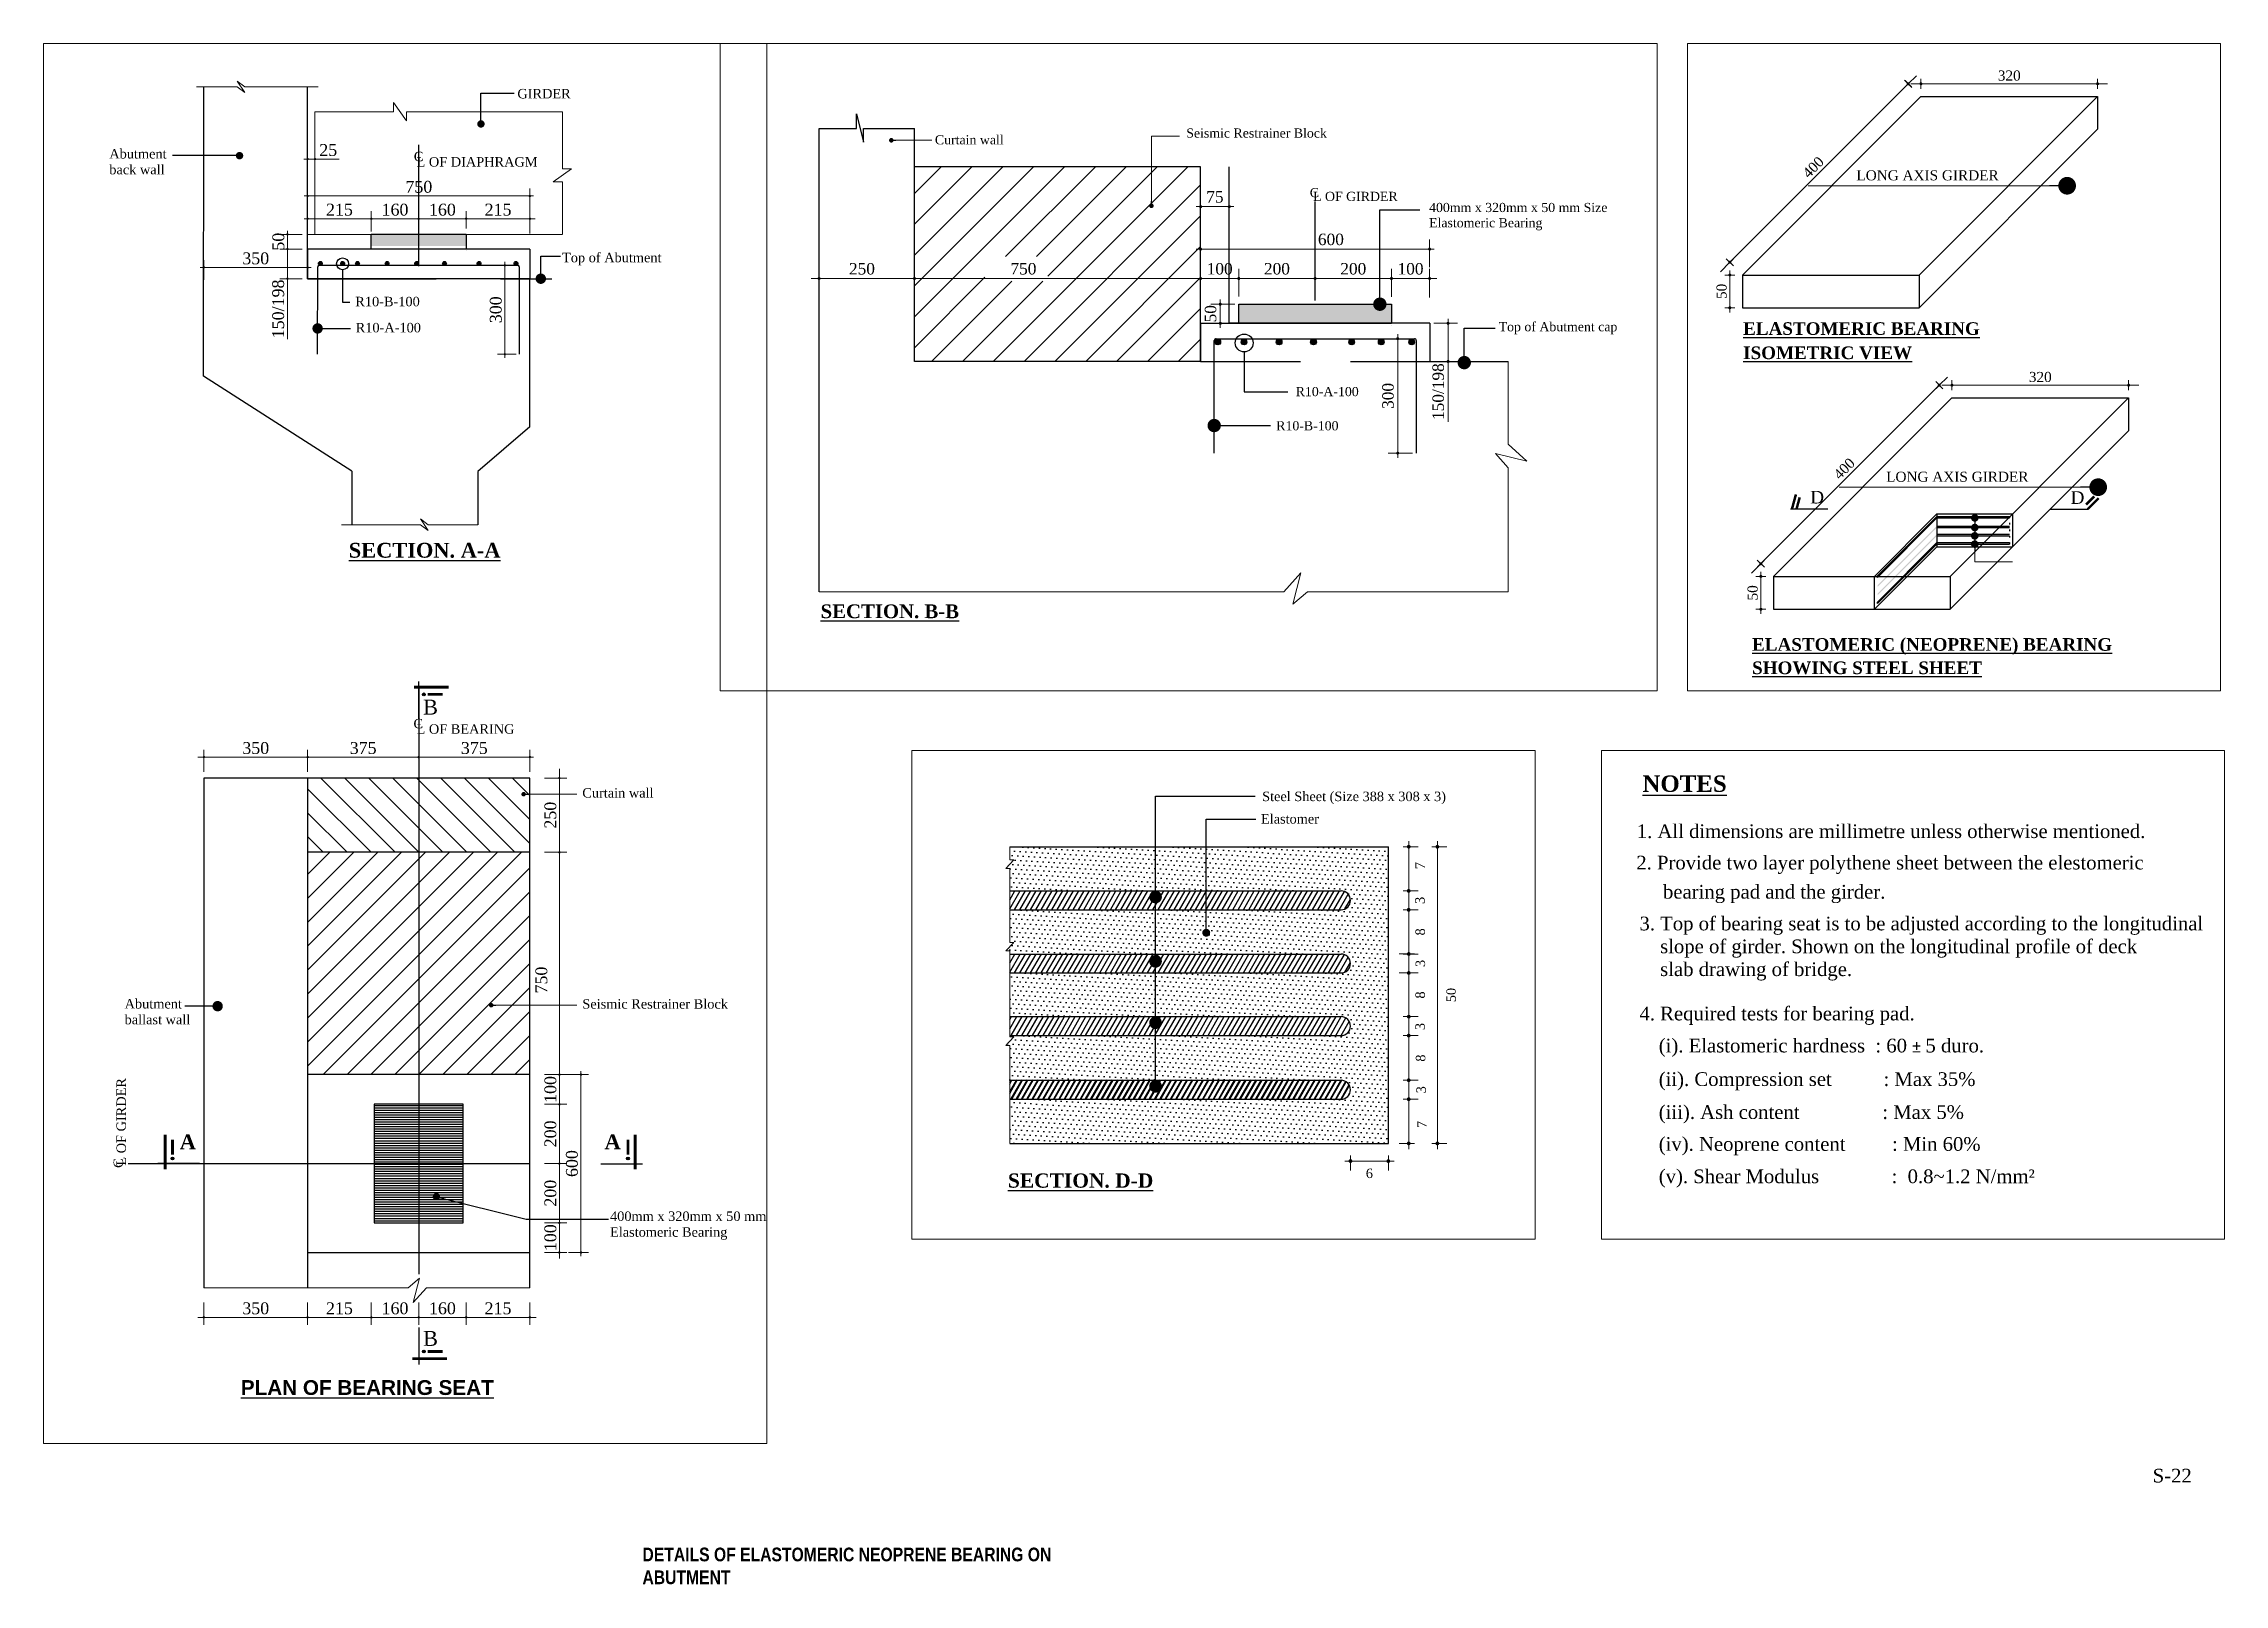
# Paper-space layout '17] Bearing 50 Abut' of a CAD drawing. Header units: millimetres. Extents: x 1963 to 2361, y 1051 to 1332.
# The model-space entities are those that its viewports show. They can reach past a viewport. Long polylines and large blocks are cut down to what shows.
import ezdxf

# ---------------------------------------------------------------- set-up
doc = ezdxf.new("R2010")
doc.units = ezdxf.units.MM
doc.header["$LTSCALE"] = 4
doc.linetypes.add('CENTER', pattern=[50.8, 31.75, -6.35, 6.35, -6.35])
doc.linetypes.add('HIDDEN', pattern=[9.525, 6.35, -3.175])
for name, color, linetype, lineweight in [('Abutment W Line', 11, 'Continuous', 25), ('Ber', 12, 'Continuous', 30), ('Dimision', 4, 'Continuous', 18), ('hatch', 253, 'Continuous', 15)]:
    doc.layers.add(name, color=color, linetype=linetype, lineweight=lineweight)
for name, color, linetype in [('Bearing  peat', 11, 'Continuous'), ('Center Line', 34, 'Continuous'), ('dim', 4, 'Continuous'), ('Extra Line', 70, 'Continuous'), ('Girder Line', 11, 'Continuous'), ('Hatching', 35, 'Continuous'), ('L.L', 200, 'Continuous'), ('Pile', 11, 'Continuous'), ('Text', 7, 'Continuous')]:
    doc.layers.add(name, color=color, linetype=linetype)
doc.styles.get("Standard").update_dxf_attribs({"font": 'times.ttf'})
doc.dimstyles.new('Copy of ISO-90', dxfattribs={"dimtxt": 90, "dimasz": 0.7, "dimexe": 1, "dimexo": 60, "dimgap": 75, "dimtad": 1, "dimdec": 0, "dimlfac": -1, "dimzin": 1, "dimdsep": 46, "dimtxsty": 'Standard', "dimblk": 'DIM', "dimcen": 60, "dimclrd": 256, "dimclre": 256, "dimclrt": 256, "dimadec": 0, "dimazin": 0, "dimtfac": 1, "dimtdec": 0, "dimtix": 1, "dimtofl": 0, "dimtmove": 0, "dimatfit": 3, "dimldrblk": 'DOT', "dimfxl": 60, "dimfxlon": 1, "dimtolj": 1, "dimlwd": -1, "dimarcsym": 0})
doc.dimstyles.new('dim_2', dxfattribs={"dimscale": 0, "dimtxt": 20, "dimasz": 0.025, "dimexe": 10, "dimexo": 10, "dimgap": 2, "dimtad": 1, "dimdec": 0, "dimtxsty": 'Standard', "dimblk": 'D_TIC', "dimcen": 0, "dimclrd": 256, "dimclre": 256, "dimclrt": 256, "dimadec": 0, "dimazin": 0, "dimtfac": 1, "dimtdec": 0, "dimtix": 1, "dimtmove": 0, "dimatfit": 3, "dimldrblk": 'DOT', "dimfxl": 10, "dimfxlon": 1, "dimlwd": -1, "dimlwe": -1, "dimarcsym": 0})
doc.dimstyles.new('dim_20', dxfattribs={"dimscale": 0, "dimtxt": 20, "dimasz": 0.2, "dimexe": 25, "dimexo": 10, "dimgap": 10, "dimtad": 1, "dimdec": 0, "dimtxsty": 'Standard', "dimblk": 'D_TIC', "dimcen": 0, "dimclrd": 256, "dimclre": 256, "dimclrt": 256, "dimadec": 0, "dimazin": 0, "dimtfac": 1, "dimtdec": 0, "dimtix": 1, "dimtmove": 0, "dimatfit": 3, "dimldrblk": 'DOT', "dimfxl": 50, "dimfxlon": 1, "dimlwd": -1, "dimlwe": -1, "dimarcsym": 0})
doc.dimstyles.new('ISO-25', dxfattribs={"dimtxt": 15, "dimasz": 15, "dimexe": 20, "dimexo": 10.625, "dimgap": 15, "dimtad": 1, "dimdec": 1, "dimdsep": 46, "dimtxsty": 'Standard', "dimblk": 'DOT', "dimcen": 2.5, "dimclrd": 256, "dimclre": 256, "dimclrt": 256, "dimadec": 0, "dimazin": 0, "dimtfac": 1, "dimtdec": 1, "dimtix": 1, "dimtmove": 0, "dimatfit": 3, "dimldrblk": 'DOT', "dimfxl": 1, "dimlwd": -1, "dimarcsym": 0})

psp = doc.layouts.new('17] Bearing 50 Abut')

# ---------------------------------------------------------------- texts
at = {"insert": (2348.1, 1071.77), "char_height": 2.5, "attachment_point": 1}
psp.add_mtext_dynamic_manual_height_columns('S-22', width=68.8699, gutter_width=13.75, heights=[0], dxfattribs=at)
at = {"insert": (2072.51, 1057.39), "char_height": 2.5, "width": 79.7102, "attachment_point": 1}
psp.add_mtext('{\\fArial Narrow|b1|i0|c0|p34;DETAILS OF ELASTOMERIC NEOPRENE BEARING ON ABUTMENT }', dxfattribs=at)

msp = doc.modelspace()

# ---------------------------------------------------------------- texts
at = {"layer": 'Girder Line', "char_height": 20, "width": 634.4051, "attachment_point": 1}
for insert in [(-8064.82, 12100.06), (-8005.84, 11503.04)]:
    msp.add_mtext('{\\fTimes New Roman|b0|i0|c0|p18;LONG AXIS GIRDER}', dxfattribs=dict(at, insert=insert))
at = {"layer": 'Text'}
for p in [(-10171.37, 11417.18), (-10171.37, 9287.99)]:
    msp.add_text('B', height=50, dxfattribs=at).set_placement(p)
at = {"layer": 'Text', "linetype": 'Continuous'}
for s, p in [('1. All dimensions are millimetre unless otherwise mentioned.', (-5797.34, 3566.67)), ('2. Provide two layer polythene sheet between the elestomeric ', (-5798.18, 3509.37)), ('bearing pad and the girder.', (-5749.45, 3456.14))]:
    msp.add_text(s, height=25, dxfattribs=at).set_placement(p)
at = {"layer": 'Text'}
for s, insert, char_height, width, attachment_point in [('Seismic Restrainer Block', (-7621.12, 14134.72), 24, 579.2642, 1), ('Curtain wall', (-8279.55, 14117.04), 24, 634.4051, 1), ('{\\fTimes New Roman|b0|i0|c0|p18;C}', (-7297.38, 13978.63), 24, 634.4051, 1), ('{\\fTimes New Roman|b0|i0|c0|p18;L OF GIRDER}', (-7288.81, 13968.84), 24, 634.4051, 1), ('400mm x 320mm x 50 mm Size\\PElastomeric Bearing', (-6984.9, 13939.79), 24, 634.4051, 1), ('Top of Abutment cap', (-6802.67, 13627.6), 24, 634.4051, 1), ('{\\fTimes New Roman|b0|i0|c0|p18;GIRDER}', (-9853.03, 13527.21), 32, 634.4051, 1), ('R10-A-100', (-7334.36, 13457.64), 24, 634.4051, 1), ('R10-B-100', (-7385.28, 13368.22), 24, 634.4051, 1), ('Abutment \\Pback wall', (-11230.11, 13324.56), 32, 634.4051, 1), ('{\\fTimes New Roman|b0|i0|c0|p18;C}', (-10202.55, 13315.34), 32, 634.4051, 1), ('L OF DIAPHRAGM', (-10193.36, 13297.2), 32, 659.9341, 1), ('{\\fTimes New Roman|b0|i0|c0|p18;Top of Abutment}', (-9702.42, 12974.47), 32, 634.4051, 1), ('{\\fTimes New Roman|b1|i0|c0|p18;\\LSECTION. B-B}', (-8578.92, 12888.41), 36, 1342.2059, 1), ('R10-B-100', (-10399.97, 12826.1), 32, 634.4051, 1), ('R10-A-100', (-10398.72, 12738.14), 32, 634.4051, 1), ('{\\fTimes New Roman|b1|i0|c0|p18;\\LSECTION. A-A}', (-10422.09, 11996.26), 50, 1188.7647, 1), ('{\\fTimes New Roman|b1|i0|c0|p18;\\LELASTOMERIC BEARING}', (-8289.2, 11799.01), 25, 691.0118, 1), ('{\\fTimes New Roman|b1|i0|c0|p18;\\LISOMETRIC VIEW}', (-8289.2, 11751.08), 25, 691.0118, 1), ('D', (-8156.24, 11465.08), 25, 993.1373, 1), ('D', (-7640.27, 11464.34), 25, 993.1373, 1), ('{\\fTimes New Roman|b0|i0|c0|p18;C}', (-10203.62, 11402.53), 32, 634.4051, 1), ('{\\fTimes New Roman|b0|i0|c0|p18;L OF BEARING}', (-10193.32, 11384.37), 32, 659.4051, 1), ('{\\fTimes New Roman|b1|i0|c0|p18;\\LELASTOMERIC (NEOPRENE) BEARING}', (-8271.49, 11173.39), 25, 960.2721, 1), ('Curtain wall', (-9633.92, 11169.01), 32, 819.6172, 1), ('{\\fTimes New Roman|b1|i0|c0|p18;\\LSHOWING STEEL SHEET}', (-8271.49, 11127.12), 25, 691.0118, 1), ('Abutment \\Pballast wall', (-11178.43, 10457.71), 32, 729.5659, 1), ('Seismic Restrainer Block', (-9633.92, 10457.15), 32, 604.2642, 1), ('{\\fTimes New Roman|b1|i0|c0|p18;A}', (-10938.01, 10001.06), 50, 1377.1429, 3), ('{\\fTimes New Roman|b1|i0|c0|p18;A}', (-9559.03, 10001.06), 50, 1377.1429, 1), ('400mm x 320mm x 50 mm Size\\PElastomeric Bearing', (-9540.45, 9741.17), 32, 634.4249, 1), ('{\\fArial|b1|i0|c0|p34;\\LPLAN OF BEARING SEAT}', (-10786.45, 9172.27), 50, 1652.1429, 1), ('{\\fTimes New Roman|b1|i0|c0|p18;\\LNOTES}', (-5786.88, 3680.87), 30, 951.6077, 1)]:
    msp.add_mtext(s, dxfattribs=dict(at, insert=insert, char_height=char_height, width=width, attachment_point=attachment_point))
at = {"layer": 'Text', "linetype": 'Continuous', "ltscale": 0.1, "char_height": 1.5, "width": 52.004, "attachment_point": 1}
for s, insert in [('\\pt36;Steel Sheet (Size 388 x 308 x 3)', (-7188.75, 11905.11)), ('Elastomer', (-7188.93, 11901.55))]:
    msp.add_mtext(s, dxfattribs=dict(at, insert=insert))
at = {"layer": 'Text', "linetype": 'Continuous', "insert": (-7229.04, 11844.63), "char_height": 2.25, "attachment_point": 1}
msp.add_mtext('{\\fTimes New Roman|b1|i0|c0|p18;\\LSECTION. D-D}', dxfattribs=at)
at = {"layer": 'Text', "char_height": 32, "width": 634.4051, "attachment_point": 1, "rotation": 90}
for s, insert in [('{\\fTimes New Roman|b0|i0|c0|p18;L OF GIRDER}', (-11205.95, 9895.7)), ('{\\fTimes New Roman|b0|i0|c0|p18;C}', (-11215.72, 9888.06))]:
    msp.add_mtext(s, dxfattribs=dict(at, insert=insert))
at = {"layer": 'Text', "linetype": 'Continuous', "char_height": 25, "attachment_point": 1}
for s, insert, width in [('3. Top of bearing seat is to be adjusted according to the longitudinal\\P\\pi-50,l50;    slope of girder. Shown on the longitudinal profile of deck \\P    slab drawing of bridge.      ', (-5792.39, 3423.29), 1491.7634), ('4. Required tests for bearing pad.', (-5792.39, 3259.07), 1269.6667), ('(i). Elastomeric hardness  : 60 {\\fAngsana New|b0|i0|c0|p18;\\H0.875x;± }5 duro.', (-5757.16, 3200.63), 1269.6667), ('(ii). Compression set          : Max 35%', (-5757.16, 3139.45), 1269.6667), ('(iii). Ash content                : Max 5%', (-5757.16, 3079.28), 1269.6667), ('(iv). Neoprene content         : Min 60%', (-5757.16, 3021.14), 1269.6667), ('(v). Shear Modulus              :  0.8~1.2 N/mm²', (-5757.16, 2962.15), 1269.6667)]:
    msp.add_mtext(s, dxfattribs=dict(at, insert=insert, width=width))

# ---------------------------------------------------------------- blocks, each defined once
blk = doc.blocks.new('_Dot')
at = {"color": 0, "linetype": 'ByBlock', "lineweight": -2}
blk.add_line((-0.5, 0), (-1, 0), dxfattribs=at)
at = {"color": 0, "linetype": 'ByBlock', "const_width": 0.5}
blk.add_lwpolyline([(-0.25, 0, 1), (0.25, 0, 1)], format="xyb", close=True, dxfattribs=at)
blk = doc.blocks.new('D_TIC')
at = {"layer": 'Dimision', "ltscale": 5}
for p, q in [((0, 60), (0, -60)), ((-60, 0), (60, 0))]:
    blk.add_line(p, q, dxfattribs=at)
at = {"layer": 'Dimision', "ltscale": 5, "const_width": 20}
blk.add_lwpolyline([(-10, 0, 1), (10, 0, 1)], format="xyb", close=True, dxfattribs=at)
blk = doc.blocks.new('*D143')
at = {"layer": 'Defpoints', "color": 0, "transparency": 16777216}
for p in [(-8290.46, 11892.62), (-8315.67, 11827.62), (-8290.46, 11827.62)]:
    blk.add_point(p, dxfattribs=at)
at = {"layer": 'Dimision', "transparency": 16777216}
for p, q in [((-8305.67, 11892.62), (-8325.67, 11892.62)), ((-8315.67, 11892.47), (-8315.67, 11827.77)), ((-8305.67, 11827.62), (-8325.67, 11827.62))]:
    blk.add_line(p, q, dxfattribs=at)
at = {"layer": 'Dimision', "transparency": 16777216, "xscale": 0.15, "yscale": 0.15, "zscale": 0.15}
for p, rotation in [((-8315.67, 11892.62), 90), ((-8315.67, 11827.62), 270)]:
    blk.add_blockref('D_TIC', p, dxfattribs=dict(at, rotation=rotation))
at = {"layer": 'Dimision', "transparency": 16777216, "insert": (-8331.84, 11860.12), "char_height": 20, "attachment_point": 5, "rotation": 90}
blk.add_mtext('50', dxfattribs=at)
blk = doc.blocks.new('*D204')
at = {"layer": 'Defpoints', "color": 0, "transparency": 16777216}
for p in [(-7936.91, 12246.18), (-8315.67, 11917.83), (-8290.46, 11892.62)]:
    blk.add_point(p, dxfattribs=at)
at = {"layer": 'Dimision', "transparency": 16777216}
for p, q in [((-7955.04, 12264.31), (-7969.19, 12278.46)), ((-7962.22, 12271.28), (-8315.56, 11917.94)), ((-8308.6, 11910.76), (-8322.74, 11924.9))]:
    blk.add_line(p, q, dxfattribs=at)
at = {"layer": 'Dimision', "transparency": 16777216, "xscale": 0.15, "yscale": 0.15, "zscale": 0.15}
for p, rotation in [((-7962.12, 12271.39), 45), ((-8315.67, 11917.83), 225)]:
    blk.add_blockref('D_TIC', p, dxfattribs=dict(at, rotation=rotation))
at = {"layer": 'Dimision', "transparency": 16777216, "insert": (-8150.33, 12106.04), "char_height": 20, "attachment_point": 5, "rotation": 45}
blk.add_mtext('400', dxfattribs=at)
blk = doc.blocks.new('*D205')
at = {"layer": 'Defpoints', "color": 0, "transparency": 16777216}
for p in [(-7586.91, 12271.39), (-7936.91, 12246.18), (-7586.91, 12246.18)]:
    blk.add_point(p, dxfattribs=at)
at = {"layer": 'Dimision', "transparency": 16777216}
for p, q in [((-7936.91, 12261.39), (-7936.91, 12281.39)), ((-7586.91, 12261.39), (-7586.91, 12281.39)), ((-7936.76, 12271.39), (-7587.06, 12271.39))]:
    blk.add_line(p, q, dxfattribs=at)
at = {"layer": 'Dimision', "transparency": 16777216, "xscale": 0.15, "yscale": 0.15, "zscale": 0.15, "rotation": 180}
blk.add_blockref('D_TIC', (-7936.91, 12271.39), dxfattribs=at)
at = {"layer": 'Dimision', "transparency": 16777216, "xscale": 0.15, "yscale": 0.15, "zscale": 0.15}
blk.add_blockref('D_TIC', (-7586.91, 12271.39), dxfattribs=at)
at = {"layer": 'Dimision', "transparency": 16777216, "insert": (-7761.91, 12287.56), "char_height": 20, "attachment_point": 5}
blk.add_mtext('320', dxfattribs=at)
blk = doc.blocks.new('*D144')
at = {"layer": 'Defpoints', "color": 0, "transparency": 16777216}
for p in [(-8228.94, 11295.6), (-8254.15, 11230.6), (-8228.94, 11230.6)]:
    blk.add_point(p, dxfattribs=at)
at = {"layer": 'Dimision', "transparency": 16777216}
for p, q in [((-8244.15, 11295.6), (-8264.15, 11295.6)), ((-8254.15, 11295.45), (-8254.15, 11230.75)), ((-8244.15, 11230.6), (-8264.15, 11230.6))]:
    blk.add_line(p, q, dxfattribs=at)
at = {"layer": 'Dimision', "transparency": 16777216, "xscale": 0.15, "yscale": 0.15, "zscale": 0.15}
for p, rotation in [((-8254.15, 11295.6), 90), ((-8254.15, 11230.6), 270)]:
    blk.add_blockref('D_TIC', p, dxfattribs=dict(at, rotation=rotation))
at = {"layer": 'Dimision', "transparency": 16777216, "insert": (-8270.33, 11263.1), "char_height": 20, "attachment_point": 5, "rotation": 90}
blk.add_mtext('50', dxfattribs=at)
blk = doc.blocks.new('*D206')
at = {"layer": 'Defpoints', "color": 0, "transparency": 16777216}
for p in [(-7875.39, 11649.15), (-8254.15, 11320.81), (-8228.94, 11295.6)]:
    blk.add_point(p, dxfattribs=at)
at = {"layer": 'Dimision', "transparency": 16777216}
for p, q in [((-7893.53, 11667.29), (-7907.67, 11681.43)), ((-7900.71, 11674.25), (-8254.05, 11320.91)), ((-8247.08, 11313.74), (-8261.22, 11327.88))]:
    blk.add_line(p, q, dxfattribs=at)
at = {"layer": 'Dimision', "transparency": 16777216, "xscale": 0.15, "yscale": 0.15, "zscale": 0.15}
for p, rotation in [((-7900.6, 11674.36), 45), ((-8254.15, 11320.81), 225)]:
    blk.add_blockref('D_TIC', p, dxfattribs=dict(at, rotation=rotation))
at = {"layer": 'Dimision', "transparency": 16777216, "insert": (-8088.81, 11509.02), "char_height": 20, "attachment_point": 5, "rotation": 45}
blk.add_mtext('400', dxfattribs=at)
blk = doc.blocks.new('*D207')
at = {"layer": 'Defpoints', "color": 0, "transparency": 16777216}
for p in [(-7525.39, 11674.36), (-7875.39, 11649.15), (-7525.39, 11649.15)]:
    blk.add_point(p, dxfattribs=at)
at = {"layer": 'Dimision', "transparency": 16777216}
for p, q in [((-7875.39, 11664.36), (-7875.39, 11684.36)), ((-7525.39, 11664.36), (-7525.39, 11684.36)), ((-7875.24, 11674.36), (-7525.54, 11674.36))]:
    blk.add_line(p, q, dxfattribs=at)
at = {"layer": 'Dimision', "transparency": 16777216, "xscale": 0.15, "yscale": 0.15, "zscale": 0.15, "rotation": 180}
blk.add_blockref('D_TIC', (-7875.39, 11674.36), dxfattribs=at)
at = {"layer": 'Dimision', "transparency": 16777216, "xscale": 0.15, "yscale": 0.15, "zscale": 0.15}
blk.add_blockref('D_TIC', (-7525.39, 11674.36), dxfattribs=at)
at = {"layer": 'Dimision', "transparency": 16777216, "insert": (-7700.39, 11690.53), "char_height": 20, "attachment_point": 5}
blk.add_mtext('320', dxfattribs=at)
blk = doc.blocks.new('DIM')
at = {"layer": 'dim'}
for p, q in [((0, -101.404), (0, 101.404)), ((-101.404, 0), (101.404, 0))]:
    blk.add_line(p, q, dxfattribs=at)
at = {"layer": 'dim', "const_width": 25.351}
blk.add_lwpolyline([(-12.675, 0, 1), (12.675, 0, 1)], format="xyb", close=True, dxfattribs=at)
blk = doc.blocks.new('*D145')
at = {"layer": 'Defpoints', "color": 0, "linetype": 'Continuous', "ltscale": 0.1, "transparency": 16777216}
for p in [(-7168.75, 11896.39), (-7168.75, 11849.39), (-7160.98, 11849.39)]:
    blk.add_point(p, dxfattribs=at)
at = {"layer": 'Dimision', "ltscale": 0.1, "transparency": 16777216}
for p, q in [((-7160.98, 11896.39), (-7159.48, 11896.39)), ((-7160.98, 11896.38), (-7160.98, 11849.41)), ((-7160.98, 11849.39), (-7159.48, 11849.39))]:
    blk.add_line(p, q, dxfattribs=at)
at = {"layer": 'Dimision', "linetype": 'Continuous', "ltscale": 0.1, "transparency": 16777216, "xscale": 0.015, "yscale": 0.015, "zscale": 0.015}
for p, rotation in [((-7160.98, 11896.39), 90), ((-7160.98, 11849.39), 270)]:
    blk.add_blockref('D_TIC', p, dxfattribs=dict(at, rotation=rotation))
at = {"layer": 'Dimision', "linetype": 'Continuous', "ltscale": 0.1, "transparency": 16777216, "insert": (-7158.79, 11872.89), "char_height": 1.5, "attachment_point": 5, "rotation": 90}
blk.add_mtext('50', dxfattribs=at)
blk = doc.blocks.new('*D146')
at = {"layer": 'Defpoints', "color": 0, "linetype": 'Continuous', "ltscale": 0.1, "transparency": 16777216}
for p in [(-7174.75, 11849.39), (-7168.75, 11849.39), (-7168.75, 11846.59)]:
    blk.add_point(p, dxfattribs=at)
at = {"layer": 'Dimision', "ltscale": 0.1, "transparency": 16777216}
for p, q in [((-7174.75, 11846.59), (-7174.75, 11845.09)), ((-7174.73, 11846.59), (-7168.76, 11846.59)), ((-7168.75, 11846.59), (-7168.75, 11845.09))]:
    blk.add_line(p, q, dxfattribs=at)
at = {"layer": 'Dimision', "linetype": 'Continuous', "ltscale": 0.1, "transparency": 16777216, "xscale": 0.015, "yscale": 0.015, "zscale": 0.015, "rotation": 180}
blk.add_blockref('D_TIC', (-7174.75, 11846.59), dxfattribs=at)
at = {"layer": 'Dimision', "linetype": 'Continuous', "ltscale": 0.1, "transparency": 16777216, "xscale": 0.015, "yscale": 0.015, "zscale": 0.015}
blk.add_blockref('D_TIC', (-7168.75, 11846.59), dxfattribs=at)
at = {"layer": 'Dimision', "linetype": 'Continuous', "ltscale": 0.1, "transparency": 16777216, "insert": (-7171.75, 11844.64), "char_height": 1.5, "attachment_point": 5}
blk.add_mtext('6', dxfattribs=at)
blk = doc.blocks.new('*D147')
at = {"layer": 'Defpoints', "color": 0, "linetype": 'Continuous', "ltscale": 0.1, "transparency": 16777216}
for p in [(-7176.25, 11856.39), (-7165.52, 11856.39), (-7160.53, 11849.39)]:
    blk.add_point(p, dxfattribs=at)
at = {"layer": 'Dimision', "ltscale": 0.1, "transparency": 16777216}
for p, q in [((-7165.52, 11856.39), (-7164.02, 11856.39)), ((-7165.52, 11849.41), (-7165.52, 11856.38)), ((-7165.52, 11849.39), (-7167.02, 11849.39))]:
    blk.add_line(p, q, dxfattribs=at)
at = {"layer": 'Dimision', "linetype": 'Continuous', "ltscale": 0.1, "transparency": 16777216, "xscale": 0.015, "yscale": 0.015, "zscale": 0.015}
for p, rotation in [((-7165.52, 11856.39), 90), ((-7165.52, 11849.39), 270)]:
    blk.add_blockref('D_TIC', p, dxfattribs=dict(at, rotation=rotation))
at = {"layer": 'Dimision', "linetype": 'Continuous', "ltscale": 0.1, "transparency": 16777216, "insert": (-7163.43, 11852.39), "char_height": 1.5, "attachment_point": 5, "rotation": 90}
blk.add_mtext('7', dxfattribs=at)
blk = doc.blocks.new('*D148')
at = {"layer": 'Defpoints', "color": 0, "linetype": 'Continuous', "ltscale": 0.1, "transparency": 16777216}
for p in [(-7168.75, 11896.39), (-7176.25, 11889.39), (-7165.52, 11889.39)]:
    blk.add_point(p, dxfattribs=at)
at = {"layer": 'Dimision', "ltscale": 0.1, "transparency": 16777216}
for p, q in [((-7165.52, 11896.39), (-7164.02, 11896.39)), ((-7165.52, 11896.38), (-7165.52, 11889.41)), ((-7165.52, 11889.39), (-7164.02, 11889.39))]:
    blk.add_line(p, q, dxfattribs=at)
at = {"layer": 'Dimision', "linetype": 'Continuous', "ltscale": 0.1, "transparency": 16777216, "xscale": 0.015, "yscale": 0.015, "zscale": 0.015}
for p, rotation in [((-7165.52, 11896.39), 90), ((-7165.52, 11889.39), 270)]:
    blk.add_blockref('D_TIC', p, dxfattribs=dict(at, rotation=rotation))
at = {"layer": 'Dimision', "linetype": 'Continuous', "ltscale": 0.1, "transparency": 16777216, "insert": (-7163.71, 11893.39), "char_height": 1.5, "attachment_point": 5, "rotation": 90}
blk.add_mtext('7', dxfattribs=at)
blk = doc.blocks.new('*D149')
at = {"layer": 'Defpoints', "color": 0, "linetype": 'Continuous', "ltscale": 0.1, "transparency": 16777216}
for p in [(-7176.25, 11859.39), (-7176.25, 11856.39), (-7165.52, 11856.39)]:
    blk.add_point(p, dxfattribs=at)
at = {"layer": 'Dimision', "ltscale": 0.1, "transparency": 16777216}
for p, q in [((-7165.52, 11859.39), (-7164.02, 11859.39)), ((-7165.52, 11859.38), (-7165.52, 11856.41)), ((-7165.52, 11856.39), (-7164.02, 11856.39))]:
    blk.add_line(p, q, dxfattribs=at)
at = {"layer": 'Dimision', "linetype": 'Continuous', "ltscale": 0.1, "transparency": 16777216, "xscale": 0.015, "yscale": 0.015, "zscale": 0.015}
for p, rotation in [((-7165.52, 11859.39), 90), ((-7165.52, 11856.39), 270)]:
    blk.add_blockref('D_TIC', p, dxfattribs=dict(at, rotation=rotation))
at = {"layer": 'Dimision', "linetype": 'Continuous', "ltscale": 0.1, "transparency": 16777216, "insert": (-7163.54, 11857.89), "char_height": 1.5, "attachment_point": 5, "rotation": 90}
blk.add_mtext('3', dxfattribs=at)
blk = doc.blocks.new('*D150')
at = {"layer": 'Defpoints', "color": 0, "linetype": 'Continuous', "ltscale": 0.1, "transparency": 16777216}
for p in [(-7176.25, 11866.47), (-7176.25, 11859.39), (-7165.52, 11859.39)]:
    blk.add_point(p, dxfattribs=at)
at = {"layer": 'Dimision', "ltscale": 0.1, "transparency": 16777216}
for p, q in [((-7165.52, 11866.47), (-7164.02, 11866.47)), ((-7165.52, 11866.45), (-7165.52, 11859.41)), ((-7165.52, 11859.39), (-7164.02, 11859.39))]:
    blk.add_line(p, q, dxfattribs=at)
at = {"layer": 'Dimision', "linetype": 'Continuous', "ltscale": 0.1, "transparency": 16777216, "xscale": 0.015, "yscale": 0.015, "zscale": 0.015}
for p, rotation in [((-7165.52, 11866.47), 90), ((-7165.52, 11859.39), 270)]:
    blk.add_blockref('D_TIC', p, dxfattribs=dict(at, rotation=rotation))
at = {"layer": 'Dimision', "linetype": 'Continuous', "ltscale": 0.1, "transparency": 16777216, "insert": (-7163.63, 11862.9), "char_height": 1.5, "attachment_point": 5, "rotation": 90}
blk.add_mtext('8', dxfattribs=at)
blk = doc.blocks.new('*D151')
at = {"layer": 'Defpoints', "color": 0, "linetype": 'Continuous', "ltscale": 0.1, "transparency": 16777216}
for p in [(-7176.25, 11869.47), (-7176.25, 11866.47), (-7165.52, 11866.47)]:
    blk.add_point(p, dxfattribs=at)
at = {"layer": 'Dimision', "ltscale": 0.1, "transparency": 16777216}
for p, q in [((-7165.52, 11869.47), (-7164.02, 11869.47)), ((-7165.52, 11869.45), (-7165.52, 11866.48)), ((-7165.52, 11866.47), (-7164.02, 11866.47))]:
    blk.add_line(p, q, dxfattribs=at)
at = {"layer": 'Dimision', "linetype": 'Continuous', "ltscale": 0.1, "transparency": 16777216, "xscale": 0.015, "yscale": 0.015, "zscale": 0.015}
for p, rotation in [((-7165.52, 11869.47), 90), ((-7165.52, 11866.47), 270)]:
    blk.add_blockref('D_TIC', p, dxfattribs=dict(at, rotation=rotation))
at = {"layer": 'Dimision', "linetype": 'Continuous', "ltscale": 0.1, "transparency": 16777216, "insert": (-7163.71, 11867.9), "char_height": 1.5, "attachment_point": 5, "rotation": 90}
blk.add_mtext('3', dxfattribs=at)
blk = doc.blocks.new('*D152')
at = {"layer": 'Defpoints', "color": 0, "linetype": 'Continuous', "ltscale": 0.1, "transparency": 16777216}
for p in [(-7176.25, 11886.39), (-7165.52, 11879.4), (-7165.25, 11879.4)]:
    blk.add_point(p, dxfattribs=at)
at = {"layer": 'Dimision', "ltscale": 0.1, "transparency": 16777216}
for p, q in [((-7165.52, 11886.39), (-7164.02, 11886.39)), ((-7165.52, 11886.38), (-7165.52, 11879.41)), ((-7165.52, 11879.4), (-7167.02, 11879.4))]:
    blk.add_line(p, q, dxfattribs=at)
at = {"layer": 'Dimision', "linetype": 'Continuous', "ltscale": 0.1, "transparency": 16777216, "xscale": 0.015, "yscale": 0.015, "zscale": 0.015}
for p, rotation in [((-7165.52, 11886.39), 90), ((-7165.52, 11879.4), 270)]:
    blk.add_blockref('D_TIC', p, dxfattribs=dict(at, rotation=rotation))
at = {"layer": 'Dimision', "linetype": 'Continuous', "ltscale": 0.1, "transparency": 16777216, "insert": (-7163.69, 11882.9), "char_height": 1.5, "attachment_point": 5, "rotation": 90}
blk.add_mtext('8', dxfattribs=at)
blk = doc.blocks.new('*D153')
at = {"layer": 'Defpoints', "color": 0, "linetype": 'Continuous', "ltscale": 0.1, "transparency": 16777216}
for p in [(-7176.25, 11889.39), (-7176.25, 11886.39), (-7165.52, 11886.39)]:
    blk.add_point(p, dxfattribs=at)
at = {"layer": 'Dimision', "ltscale": 0.1, "transparency": 16777216}
for p, q in [((-7165.52, 11889.39), (-7164.02, 11889.39)), ((-7165.52, 11889.38), (-7165.52, 11886.41)), ((-7165.52, 11886.39), (-7164.02, 11886.39))]:
    blk.add_line(p, q, dxfattribs=at)
at = {"layer": 'Dimision', "linetype": 'Continuous', "ltscale": 0.1, "transparency": 16777216, "xscale": 0.015, "yscale": 0.015, "zscale": 0.015}
for p, rotation in [((-7165.52, 11889.39), 90), ((-7165.52, 11886.39), 270)]:
    blk.add_blockref('D_TIC', p, dxfattribs=dict(at, rotation=rotation))
at = {"layer": 'Dimision', "linetype": 'Continuous', "ltscale": 0.1, "transparency": 16777216, "insert": (-7163.74, 11887.89), "char_height": 1.5, "attachment_point": 5, "rotation": 90}
blk.add_mtext('3', dxfattribs=at)
blk = doc.blocks.new('*D154')
at = {"layer": 'Defpoints', "color": 0, "linetype": 'Continuous', "ltscale": 0.1, "transparency": 16777216}
for p in [(-7176.25, 11879.39), (-7176.25, 11876.39), (-7165.52, 11876.39)]:
    blk.add_point(p, dxfattribs=at)
at = {"layer": 'Dimision', "ltscale": 0.1, "transparency": 16777216}
for p, q in [((-7165.52, 11879.39), (-7164.02, 11879.39)), ((-7165.52, 11879.38), (-7165.52, 11876.41)), ((-7165.52, 11876.39), (-7164.02, 11876.39))]:
    blk.add_line(p, q, dxfattribs=at)
at = {"layer": 'Dimision', "linetype": 'Continuous', "ltscale": 0.1, "transparency": 16777216, "xscale": 0.015, "yscale": 0.015, "zscale": 0.015}
for p, rotation in [((-7165.52, 11879.39), 90), ((-7165.52, 11876.39), 270)]:
    blk.add_blockref('D_TIC', p, dxfattribs=dict(at, rotation=rotation))
at = {"layer": 'Dimision', "linetype": 'Continuous', "ltscale": 0.1, "transparency": 16777216, "insert": (-7163.67, 11877.9), "char_height": 1.5, "attachment_point": 5, "rotation": 90}
blk.add_mtext('3', dxfattribs=at)
blk = doc.blocks.new('*D155')
at = {"layer": 'Defpoints', "color": 0, "linetype": 'Continuous', "ltscale": 0.1, "transparency": 16777216}
for p in [(-7165.52, 11876.39), (-7165.25, 11876.39), (-7176.25, 11869.47)]:
    blk.add_point(p, dxfattribs=at)
at = {"layer": 'Dimision', "ltscale": 0.1, "transparency": 16777216}
for p, q in [((-7165.52, 11876.39), (-7167.02, 11876.39)), ((-7165.52, 11869.48), (-7165.52, 11876.38)), ((-7165.52, 11869.47), (-7164.02, 11869.47))]:
    blk.add_line(p, q, dxfattribs=at)
at = {"layer": 'Dimision', "linetype": 'Continuous', "ltscale": 0.1, "transparency": 16777216, "xscale": 0.015, "yscale": 0.015, "zscale": 0.015}
for p, rotation in [((-7165.52, 11876.39), 90), ((-7165.52, 11869.47), 270)]:
    blk.add_blockref('D_TIC', p, dxfattribs=dict(at, rotation=rotation))
at = {"layer": 'Dimision', "linetype": 'Continuous', "ltscale": 0.1, "transparency": 16777216, "insert": (-7163.69, 11872.9), "char_height": 1.5, "attachment_point": 5, "rotation": 90}
blk.add_mtext('8', dxfattribs=at)
blk = doc.blocks.new('*D20')
at = {"layer": 'Defpoints', "color": 0, "transparency": 16777216}
for p in [(-9789.77, 11202.74), (-9711.18, 11202.74), (-9811.02, 10952.74)]:
    blk.add_point(p, dxfattribs=at)
at = {"layer": 'Dimision', "transparency": 16777216}
for p, q in [((-9761.18, 11202.74), (-9686.18, 11202.74)), ((-9711.18, 10952.94), (-9711.18, 11202.54)), ((-9761.18, 10952.74), (-9686.18, 10952.74))]:
    blk.add_line(p, q, dxfattribs=at)
at = {"layer": 'Dimision', "transparency": 16777216, "xscale": 0.2, "yscale": 0.2, "zscale": 0.2}
for p, rotation in [((-9711.18, 11202.74), 90), ((-9711.18, 10952.74), 270)]:
    blk.add_blockref('D_TIC', p, dxfattribs=dict(at, rotation=rotation))
at = {"layer": 'Dimision', "transparency": 16777216, "insert": (-9741.52, 11077.74), "char_height": 40, "attachment_point": 5, "rotation": 90}
blk.add_mtext('250', dxfattribs=at)
blk = doc.blocks.new('*D21')
at = {"layer": 'Defpoints', "color": 0, "transparency": 16777216}
for p in [(-10186.02, 11273.53), (-10561.02, 11202.74), (-10186.02, 11202.74)]:
    blk.add_point(p, dxfattribs=at)
at = {"layer": 'Dimision', "transparency": 16777216}
for p, q in [((-10561.02, 11223.53), (-10561.02, 11298.53)), ((-10186.02, 11223.53), (-10186.02, 11298.53)), ((-10560.82, 11273.53), (-10186.22, 11273.53))]:
    blk.add_line(p, q, dxfattribs=at)
at = {"layer": 'Dimision', "transparency": 16777216, "xscale": 0.2, "yscale": 0.2, "zscale": 0.2, "rotation": 180}
blk.add_blockref('D_TIC', (-10561.02, 11273.53), dxfattribs=at)
at = {"layer": 'Dimision', "transparency": 16777216, "xscale": 0.2, "yscale": 0.2, "zscale": 0.2}
blk.add_blockref('D_TIC', (-10186.02, 11273.53), dxfattribs=at)
at = {"layer": 'Dimision', "transparency": 16777216, "insert": (-10373.52, 11303.93), "char_height": 40, "attachment_point": 5}
blk.add_mtext('375', dxfattribs=at)
blk = doc.blocks.new('*D170')
at = {"layer": 'Defpoints', "color": 0, "transparency": 16777216}
for p in [(-10911.02, 11273.53), (-10911.02, 11202.74), (-10561.02, 11202.74)]:
    blk.add_point(p, dxfattribs=at)
at = {"layer": 'Dimision', "transparency": 16777216}
for p, q in [((-10911.02, 11223.53), (-10911.02, 11298.53)), ((-10561.02, 11223.53), (-10561.02, 11298.53)), ((-10561.22, 11273.53), (-10910.82, 11273.53))]:
    blk.add_line(p, q, dxfattribs=at)
at = {"layer": 'Dimision', "transparency": 16777216, "xscale": 0.2, "yscale": 0.2, "zscale": 0.2, "rotation": 180}
blk.add_blockref('D_TIC', (-10911.02, 11273.53), dxfattribs=at)
at = {"layer": 'Dimision', "transparency": 16777216, "xscale": 0.2, "yscale": 0.2, "zscale": 0.2}
blk.add_blockref('D_TIC', (-10561.02, 11273.53), dxfattribs=at)
at = {"layer": 'Dimision', "transparency": 16777216, "insert": (-10736.02, 11303.88), "char_height": 40, "attachment_point": 5}
blk.add_mtext('350', dxfattribs=at)
blk = doc.blocks.new('*D22')
at = {"layer": 'Defpoints', "color": 0, "transparency": 16777216}
for p in [(-10911.02, 9517.22), (-10561.02, 9517.22), (-10911.02, 9383.9)]:
    blk.add_point(p, dxfattribs=at)
at = {"layer": 'Dimision', "transparency": 16777216}
for p, q in [((-10911.02, 9433.9), (-10911.02, 9358.9)), ((-10561.02, 9433.9), (-10561.02, 9358.9)), ((-10561.22, 9383.9), (-10910.82, 9383.9))]:
    blk.add_line(p, q, dxfattribs=at)
at = {"layer": 'Dimision', "transparency": 16777216, "xscale": 0.2, "yscale": 0.2, "zscale": 0.2, "rotation": 180}
blk.add_blockref('D_TIC', (-10911.02, 9383.9), dxfattribs=at)
at = {"layer": 'Dimision', "transparency": 16777216, "xscale": 0.2, "yscale": 0.2, "zscale": 0.2}
blk.add_blockref('D_TIC', (-10561.02, 9383.9), dxfattribs=at)
at = {"layer": 'Dimision', "transparency": 16777216, "insert": (-10736.02, 9414.25), "char_height": 40, "attachment_point": 5}
blk.add_mtext('350', dxfattribs=at)
blk = doc.blocks.new('*D171')
at = {"layer": 'Defpoints', "color": 0, "transparency": 16777216}
for p in [(-9811.02, 11273.53), (-10186.02, 11202.74), (-9811.02, 11202.74)]:
    blk.add_point(p, dxfattribs=at)
at = {"layer": 'Dimision', "transparency": 16777216}
for p, q in [((-10186.02, 11223.53), (-10186.02, 11298.53)), ((-9811.02, 11223.53), (-9811.02, 11298.53)), ((-10185.82, 11273.53), (-9811.22, 11273.53))]:
    blk.add_line(p, q, dxfattribs=at)
at = {"layer": 'Dimision', "transparency": 16777216, "xscale": 0.2, "yscale": 0.2, "zscale": 0.2, "rotation": 180}
blk.add_blockref('D_TIC', (-10186.02, 11273.53), dxfattribs=at)
at = {"layer": 'Dimision', "transparency": 16777216, "xscale": 0.2, "yscale": 0.2, "zscale": 0.2}
blk.add_blockref('D_TIC', (-9811.02, 11273.53), dxfattribs=at)
at = {"layer": 'Dimision', "transparency": 16777216, "insert": (-9998.52, 11303.93), "char_height": 40, "attachment_point": 5}
blk.add_mtext('375', dxfattribs=at)
blk = doc.blocks.new('*D23')
at = {"layer": 'Defpoints', "color": 0, "transparency": 16777216}
for p in [(-10036.02, 10102.74), (-9779.12, 9902.74), (-9711.18, 9902.74)]:
    blk.add_point(p, dxfattribs=at)
at = {"layer": 'Dimision', "transparency": 16777216}
for p, q in [((-9761.18, 10102.74), (-9686.18, 10102.74)), ((-9711.18, 10102.54), (-9711.18, 9902.94)), ((-9761.18, 9902.74), (-9686.18, 9902.74))]:
    blk.add_line(p, q, dxfattribs=at)
at = {"layer": 'Dimision', "transparency": 16777216, "xscale": 0.2, "yscale": 0.2, "zscale": 0.2}
for p, rotation in [((-9711.18, 10102.74), 90), ((-9711.18, 9902.74), 270)]:
    blk.add_blockref('D_TIC', p, dxfattribs=dict(at, rotation=rotation))
at = {"layer": 'Dimision', "transparency": 16777216, "insert": (-9741.52, 10002.74), "char_height": 40, "attachment_point": 5, "rotation": 90}
blk.add_mtext('200', dxfattribs=at)
blk = doc.blocks.new('*D24')
at = {"layer": 'Defpoints', "color": 0, "transparency": 16777216}
for p in [(-9779.12, 9702.74), (-9800.39, 9602.74), (-9711.18, 9602.74)]:
    blk.add_point(p, dxfattribs=at)
at = {"layer": 'Dimision', "transparency": 16777216}
for p, q in [((-9761.18, 9702.74), (-9686.18, 9702.74)), ((-9711.18, 9702.54), (-9711.18, 9602.94)), ((-9761.18, 9602.74), (-9686.18, 9602.74))]:
    blk.add_line(p, q, dxfattribs=at)
at = {"layer": 'Dimision', "transparency": 16777216, "xscale": 0.2, "yscale": 0.2, "zscale": 0.2}
for p, rotation in [((-9711.18, 9702.74), 90), ((-9711.18, 9602.74), 270)]:
    blk.add_blockref('D_TIC', p, dxfattribs=dict(at, rotation=rotation))
at = {"layer": 'Dimision', "transparency": 16777216, "insert": (-9741.52, 9652.74), "char_height": 40, "attachment_point": 5, "rotation": 90}
blk.add_mtext('100', dxfattribs=at)
blk = doc.blocks.new('*D25')
at = {"layer": 'Defpoints', "color": 0, "transparency": 16777216}
for p in [(-9779.12, 9902.74), (-9711.18, 9902.74), (-9779.12, 9702.74)]:
    blk.add_point(p, dxfattribs=at)
at = {"layer": 'Dimision', "transparency": 16777216}
for p, q in [((-9761.18, 9902.74), (-9686.18, 9902.74)), ((-9711.18, 9702.94), (-9711.18, 9902.54)), ((-9761.18, 9702.74), (-9686.18, 9702.74))]:
    blk.add_line(p, q, dxfattribs=at)
at = {"layer": 'Dimision', "transparency": 16777216, "xscale": 0.2, "yscale": 0.2, "zscale": 0.2}
for p, rotation in [((-9711.18, 9902.74), 90), ((-9711.18, 9702.74), 270)]:
    blk.add_blockref('D_TIC', p, dxfattribs=dict(at, rotation=rotation))
at = {"layer": 'Dimision', "transparency": 16777216, "insert": (-9741.52, 9802.74), "char_height": 40, "attachment_point": 5, "rotation": 90}
blk.add_mtext('200', dxfattribs=at)
blk = doc.blocks.new('*D26')
at = {"layer": 'Defpoints', "color": 0, "transparency": 16777216}
for p in [(-9811.02, 10202.74), (-9691.18, 9602.74), (-9638.62, 9602.74)]:
    blk.add_point(p, dxfattribs=at)
at = {"layer": 'Dimision', "transparency": 16777216}
for p, q in [((-9688.62, 10202.74), (-9613.62, 10202.74)), ((-9638.62, 10202.54), (-9638.62, 9602.94)), ((-9681.18, 9602.74), (-9613.62, 9602.74))]:
    blk.add_line(p, q, dxfattribs=at)
at = {"layer": 'Dimision', "transparency": 16777216, "xscale": 0.2, "yscale": 0.2, "zscale": 0.2}
for p, rotation in [((-9638.62, 10202.74), 90), ((-9638.62, 9602.74), 270)]:
    blk.add_blockref('D_TIC', p, dxfattribs=dict(at, rotation=rotation))
at = {"layer": 'Dimision', "transparency": 16777216, "insert": (-9668.96, 9902.74), "char_height": 40, "attachment_point": 5, "rotation": 90}
blk.add_mtext('600', dxfattribs=at)
blk = doc.blocks.new('*D27')
at = {"layer": 'Defpoints', "color": 0, "transparency": 16777216}
for p in [(-10561.02, 9517.22), (-10346.02, 9496.98), (-10346.02, 9383.9)]:
    blk.add_point(p, dxfattribs=at)
at = {"layer": 'Dimision', "transparency": 16777216}
for p, q in [((-10561.02, 9433.9), (-10561.02, 9358.9)), ((-10346.02, 9433.9), (-10346.02, 9358.9)), ((-10560.82, 9383.9), (-10346.22, 9383.9))]:
    blk.add_line(p, q, dxfattribs=at)
at = {"layer": 'Dimision', "transparency": 16777216, "xscale": 0.2, "yscale": 0.2, "zscale": 0.2, "rotation": 180}
blk.add_blockref('D_TIC', (-10561.02, 9383.9), dxfattribs=at)
at = {"layer": 'Dimision', "transparency": 16777216, "xscale": 0.2, "yscale": 0.2, "zscale": 0.2}
blk.add_blockref('D_TIC', (-10346.02, 9383.9), dxfattribs=at)
at = {"layer": 'Dimision', "transparency": 16777216, "insert": (-10453.52, 9414.25), "char_height": 40, "attachment_point": 5}
blk.add_mtext('215', dxfattribs=at)
blk = doc.blocks.new('*D28')
at = {"layer": 'Defpoints', "color": 0, "transparency": 16777216}
for p in [(-10346.02, 9496.98), (-10186.02, 9496.98), (-10186.02, 9383.9)]:
    blk.add_point(p, dxfattribs=at)
at = {"layer": 'Dimision', "transparency": 16777216}
for p, q in [((-10346.02, 9433.9), (-10346.02, 9358.9)), ((-10186.02, 9433.9), (-10186.02, 9358.9)), ((-10345.82, 9383.9), (-10186.22, 9383.9))]:
    blk.add_line(p, q, dxfattribs=at)
at = {"layer": 'Dimision', "transparency": 16777216, "xscale": 0.2, "yscale": 0.2, "zscale": 0.2, "rotation": 180}
blk.add_blockref('D_TIC', (-10346.02, 9383.9), dxfattribs=at)
at = {"layer": 'Dimision', "transparency": 16777216, "xscale": 0.2, "yscale": 0.2, "zscale": 0.2}
blk.add_blockref('D_TIC', (-10186.02, 9383.9), dxfattribs=at)
at = {"layer": 'Dimision', "transparency": 16777216, "insert": (-10266.02, 9414.25), "char_height": 40, "attachment_point": 5}
blk.add_mtext('160', dxfattribs=at)
blk = doc.blocks.new('*D29')
at = {"layer": 'Defpoints', "color": 0, "transparency": 16777216}
for p in [(-9811.02, 9517.22), (-10026.02, 9496.98), (-10026.02, 9383.9)]:
    blk.add_point(p, dxfattribs=at)
at = {"layer": 'Dimision', "transparency": 16777216}
for p, q in [((-10026.02, 9433.9), (-10026.02, 9358.9)), ((-9811.02, 9433.9), (-9811.02, 9358.9)), ((-9811.22, 9383.9), (-10025.82, 9383.9))]:
    blk.add_line(p, q, dxfattribs=at)
at = {"layer": 'Dimision', "transparency": 16777216, "xscale": 0.2, "yscale": 0.2, "zscale": 0.2, "rotation": 180}
blk.add_blockref('D_TIC', (-10026.02, 9383.9), dxfattribs=at)
at = {"layer": 'Dimision', "transparency": 16777216, "xscale": 0.2, "yscale": 0.2, "zscale": 0.2}
blk.add_blockref('D_TIC', (-9811.02, 9383.9), dxfattribs=at)
at = {"layer": 'Dimision', "transparency": 16777216, "insert": (-9918.52, 9414.25), "char_height": 40, "attachment_point": 5}
blk.add_mtext('215', dxfattribs=at)
blk = doc.blocks.new('*D30')
at = {"layer": 'Defpoints', "color": 0, "transparency": 16777216}
for p in [(-10186.02, 9496.98), (-10026.02, 9496.98), (-10186.02, 9383.9)]:
    blk.add_point(p, dxfattribs=at)
at = {"layer": 'Dimision', "transparency": 16777216}
for p, q in [((-10186.02, 9433.9), (-10186.02, 9358.9)), ((-10026.02, 9433.9), (-10026.02, 9358.9)), ((-10026.22, 9383.9), (-10185.82, 9383.9))]:
    blk.add_line(p, q, dxfattribs=at)
at = {"layer": 'Dimision', "transparency": 16777216, "xscale": 0.2, "yscale": 0.2, "zscale": 0.2, "rotation": 180}
blk.add_blockref('D_TIC', (-10186.02, 9383.9), dxfattribs=at)
at = {"layer": 'Dimision', "transparency": 16777216, "xscale": 0.2, "yscale": 0.2, "zscale": 0.2}
blk.add_blockref('D_TIC', (-10026.02, 9383.9), dxfattribs=at)
at = {"layer": 'Dimision', "transparency": 16777216, "insert": (-10106.02, 9414.25), "char_height": 40, "attachment_point": 5}
blk.add_mtext('160', dxfattribs=at)
blk = doc.blocks.new('*D31')
at = {"layer": 'Defpoints', "color": 0, "transparency": 16777216}
for p in [(-10540.81, 12987.13), (-10629.16, 12887.13), (-10502.13, 12887.13)]:
    blk.add_point(p, dxfattribs=at)
at = {"layer": 'Dimision', "transparency": 16777216}
for p, q in [((-10579.16, 12987.13), (-10654.16, 12987.13)), ((-10629.16, 12986.93), (-10629.16, 12887.33)), ((-10579.16, 12887.13), (-10654.16, 12887.13)), ((-10629.16, 12887.13), (-10629.16, 12683.65))]:
    blk.add_line(p, q, dxfattribs=at)
at = {"layer": 'Dimision', "transparency": 16777216, "xscale": 0.2, "yscale": 0.2, "zscale": 0.2}
for p, rotation in [((-10629.16, 12987.13), 90), ((-10629.16, 12887.13), 270)]:
    blk.add_blockref('D_TIC', p, dxfattribs=dict(at, rotation=rotation))
at = {"layer": 'Dimision', "transparency": 16777216, "insert": (-10660.07, 12785.29), "char_height": 40, "attachment_point": 5, "rotation": 90}
blk.add_mtext('150/198', dxfattribs=at)
blk = doc.blocks.new('*D32')
at = {"layer": 'Defpoints', "color": 0, "transparency": 16777216}
for p in [(-10026.08, 13089.45), (-10186.08, 13048.38), (-10026.08, 13047.13)]:
    blk.add_point(p, dxfattribs=at)
at = {"layer": 'Dimision', "transparency": 16777216}
for p, q in [((-10186.08, 13058.38), (-10186.08, 13114.45)), ((-10026.08, 13057.13), (-10026.08, 13114.45)), ((-10185.88, 13089.45), (-10026.28, 13089.45))]:
    blk.add_line(p, q, dxfattribs=at)
at = {"layer": 'Dimision', "transparency": 16777216, "xscale": 0.2, "yscale": 0.2, "zscale": 0.2, "rotation": 180}
blk.add_blockref('D_TIC', (-10186.08, 13089.45), dxfattribs=at)
at = {"layer": 'Dimision', "transparency": 16777216, "xscale": 0.2, "yscale": 0.2, "zscale": 0.2}
blk.add_blockref('D_TIC', (-10026.08, 13089.45), dxfattribs=at)
at = {"layer": 'Dimision', "transparency": 16777216, "insert": (-10106.08, 13119.79), "char_height": 40, "attachment_point": 5}
blk.add_mtext('160', dxfattribs=at)
blk = doc.blocks.new('*D33')
at = {"layer": 'Defpoints', "color": 0, "transparency": 16777216}
for p in [(-9810.59, 13089.45), (-10026.08, 13046.72), (-9810.59, 13028.61)]:
    blk.add_point(p, dxfattribs=at)
at = {"layer": 'Dimision', "transparency": 16777216}
for p, q in [((-10026.08, 13056.72), (-10026.08, 13114.45)), ((-9810.59, 13039.45), (-9810.59, 13114.45)), ((-10025.88, 13089.45), (-9810.79, 13089.45))]:
    blk.add_line(p, q, dxfattribs=at)
at = {"layer": 'Dimision', "transparency": 16777216, "xscale": 0.2, "yscale": 0.2, "zscale": 0.2, "rotation": 180}
blk.add_blockref('D_TIC', (-10026.08, 13089.45), dxfattribs=at)
at = {"layer": 'Dimision', "transparency": 16777216, "xscale": 0.2, "yscale": 0.2, "zscale": 0.2}
blk.add_blockref('D_TIC', (-9810.59, 13089.45), dxfattribs=at)
at = {"layer": 'Dimision', "transparency": 16777216, "insert": (-9918.33, 13119.79), "char_height": 40, "attachment_point": 5}
blk.add_mtext('215', dxfattribs=at)
blk = doc.blocks.new('*D34')
at = {"layer": 'Defpoints', "color": 0, "transparency": 16777216}
for p in [(-9811.09, 13166.38), (-10561.09, 13110.63), (-9811.09, 12987.13)]:
    blk.add_point(p, dxfattribs=at)
at = {"layer": 'Dimision', "transparency": 16777216}
for p, q in [((-10561.09, 13120.63), (-10561.09, 13191.38)), ((-9811.09, 13116.38), (-9811.09, 13191.38)), ((-10560.89, 13166.38), (-9811.29, 13166.38))]:
    blk.add_line(p, q, dxfattribs=at)
at = {"layer": 'Dimision', "transparency": 16777216, "xscale": 0.2, "yscale": 0.2, "zscale": 0.2, "rotation": 180}
blk.add_blockref('D_TIC', (-10561.09, 13166.38), dxfattribs=at)
at = {"layer": 'Dimision', "transparency": 16777216, "xscale": 0.2, "yscale": 0.2, "zscale": 0.2}
blk.add_blockref('D_TIC', (-9811.09, 13166.38), dxfattribs=at)
at = {"layer": 'Dimision', "transparency": 16777216, "insert": (-10185.55, 13196.78), "char_height": 40, "attachment_point": 5}
blk.add_mtext('750', dxfattribs=at)
blk = doc.blocks.new('*D35')
at = {"layer": 'Defpoints', "color": 0, "transparency": 16777216}
for p in [(-10629.16, 13036.77), (-10540.82, 13036.77), (-10540.81, 12987.13)]:
    blk.add_point(p, dxfattribs=at)
at = {"layer": 'Dimision', "transparency": 16777216}
for p, q in [((-10579.16, 13036.77), (-10654.16, 13036.77)), ((-10629.16, 13036.97), (-10629.16, 13037.17)), ((-10629.16, 12987.13), (-10629.16, 13036.77)), ((-10579.16, 12987.13), (-10654.16, 12987.13)), ((-10629.16, 12986.93), (-10629.16, 12986.73))]:
    blk.add_line(p, q, dxfattribs=at)
at = {"layer": 'Dimision', "transparency": 16777216, "xscale": 0.2, "yscale": 0.2, "zscale": 0.2}
for p, rotation in [((-10629.16, 13036.77), 270), ((-10629.16, 12987.13), 90)]:
    blk.add_blockref('D_TIC', p, dxfattribs=dict(at, rotation=rotation))
at = {"layer": 'Dimision', "transparency": 16777216, "insert": (-10659.51, 13011.95), "char_height": 40, "attachment_point": 5, "rotation": 90}
blk.add_mtext('50', dxfattribs=at)
blk = doc.blocks.new('*D36')
at = {"layer": 'Defpoints', "color": 0, "transparency": 16777216}
for p in [(-10346.08, 13089.45), (-10560.99, 13039.23), (-10346.08, 13039.23)]:
    blk.add_point(p, dxfattribs=at)
at = {"layer": 'Dimision', "transparency": 16777216}
for p, q in [((-10560.99, 13049.23), (-10560.99, 13114.45)), ((-10346.08, 13049.23), (-10346.08, 13114.45)), ((-10560.79, 13089.45), (-10346.28, 13089.45))]:
    blk.add_line(p, q, dxfattribs=at)
at = {"layer": 'Dimision', "transparency": 16777216, "xscale": 0.2, "yscale": 0.2, "zscale": 0.2, "rotation": 180}
blk.add_blockref('D_TIC', (-10560.99, 13089.45), dxfattribs=at)
at = {"layer": 'Dimision', "transparency": 16777216, "xscale": 0.2, "yscale": 0.2, "zscale": 0.2}
blk.add_blockref('D_TIC', (-10346.08, 13089.45), dxfattribs=at)
at = {"layer": 'Dimision', "transparency": 16777216, "insert": (-10453.49, 13119.79), "char_height": 40, "attachment_point": 5}
blk.add_mtext('215', dxfattribs=at)
blk = doc.blocks.new('*D172')
at = {"layer": 'Defpoints', "color": 0, "transparency": 16777216}
for p in [(-10186.08, 13089.45), (-10346.08, 13036.87), (-10186.08, 13037.13)]:
    blk.add_point(p, dxfattribs=at)
at = {"layer": 'Dimision', "transparency": 16777216}
for p, q in [((-10346.08, 13046.87), (-10346.08, 13114.45)), ((-10186.08, 13047.13), (-10186.08, 13114.45)), ((-10345.88, 13089.45), (-10186.28, 13089.45))]:
    blk.add_line(p, q, dxfattribs=at)
at = {"layer": 'Dimision', "transparency": 16777216, "xscale": 0.2, "yscale": 0.2, "zscale": 0.2, "rotation": 180}
blk.add_blockref('D_TIC', (-10346.08, 13089.45), dxfattribs=at)
at = {"layer": 'Dimision', "transparency": 16777216, "xscale": 0.2, "yscale": 0.2, "zscale": 0.2}
blk.add_blockref('D_TIC', (-10186.08, 13089.45), dxfattribs=at)
at = {"layer": 'Dimision', "transparency": 16777216, "insert": (-10266.08, 13119.79), "char_height": 40, "attachment_point": 5}
blk.add_mtext('160', dxfattribs=at)
blk = doc.blocks.new('*D157')
at = {"layer": 'Defpoints', "color": 0, "transparency": 16777216}
for p in [(-10560.99, 13114.45), (-10911.02, 12925.14), (-10911.02, 12873.21)]:
    blk.add_point(p, dxfattribs=at)
at = {"layer": 'Dimision', "transparency": 16777216}
for p, q in [((-10560.99, 12975.14), (-10560.99, 12900.14)), ((-10911.02, 12883.21), (-10911.02, 12950.14)), ((-10561.19, 12925.14), (-10910.82, 12925.14))]:
    blk.add_line(p, q, dxfattribs=at)
at = {"layer": 'Dimision', "transparency": 16777216, "xscale": 0.2, "yscale": 0.2, "zscale": 0.2, "rotation": 180}
blk.add_blockref('D_TIC', (-10911.02, 12925.14), dxfattribs=at)
at = {"layer": 'Dimision', "transparency": 16777216, "xscale": 0.2, "yscale": 0.2, "zscale": 0.2}
blk.add_blockref('D_TIC', (-10560.99, 12925.14), dxfattribs=at)
at = {"layer": 'Dimision', "transparency": 16777216, "insert": (-10736.01, 12955.49), "char_height": 40, "attachment_point": 5}
blk.add_mtext('350', dxfattribs=at)
blk = doc.blocks.new('*D210')
at = {"layer": 'Defpoints', "color": 0, "linetype": 'Continuous', "ltscale": 0.1, "transparency": 16777216}
for p in [(-9811.02, 10202.74), (-9711.18, 10202.74), (-10036.02, 10102.74)]:
    blk.add_point(p, dxfattribs=at)
at = {"layer": 'Dimision', "ltscale": 0.1, "transparency": 16777216}
for p, q in [((-9761.18, 10202.74), (-9686.18, 10202.74)), ((-9711.18, 10102.94), (-9711.18, 10202.54)), ((-9761.18, 10102.74), (-9686.18, 10102.74))]:
    blk.add_line(p, q, dxfattribs=at)
at = {"layer": 'Dimision', "linetype": 'Continuous', "ltscale": 0.1, "transparency": 16777216, "xscale": 0.2, "yscale": 0.2, "zscale": 0.2}
for p, rotation in [((-9711.18, 10202.74), 90), ((-9711.18, 10102.74), 270)]:
    blk.add_blockref('D_TIC', p, dxfattribs=dict(at, rotation=rotation))
at = {"layer": 'Dimision', "linetype": 'Continuous', "ltscale": 0.1, "transparency": 16777216, "insert": (-9741.52, 10152.74), "char_height": 40, "attachment_point": 5, "rotation": 90}
blk.add_mtext('100', dxfattribs=at)
blk = doc.blocks.new('*D211')
at = {"layer": 'Defpoints', "color": 0, "linetype": 'Continuous', "ltscale": 0.1, "transparency": 16777216}
for p in [(-9811.02, 10952.74), (-9711.18, 10952.74), (-9811.02, 10202.74)]:
    blk.add_point(p, dxfattribs=at)
at = {"layer": 'Dimision', "ltscale": 0.1, "transparency": 16777216}
for p, q in [((-9761.18, 10952.74), (-9686.18, 10952.74)), ((-9711.18, 10202.94), (-9711.18, 10952.54)), ((-9761.18, 10202.74), (-9686.18, 10202.74))]:
    blk.add_line(p, q, dxfattribs=at)
at = {"layer": 'Dimision', "linetype": 'Continuous', "ltscale": 0.1, "transparency": 16777216, "xscale": 0.2, "yscale": 0.2, "zscale": 0.2}
for p, rotation in [((-9711.18, 10952.74), 90), ((-9711.18, 10202.74), 270)]:
    blk.add_blockref('D_TIC', p, dxfattribs=dict(at, rotation=rotation))
at = {"layer": 'Dimision', "linetype": 'Continuous', "ltscale": 0.1, "transparency": 16777216, "insert": (-9771.93, 10521.57), "char_height": 40, "attachment_point": 5, "rotation": 90}
blk.add_mtext('750', dxfattribs=at)
blk = doc.blocks.new('*D212')
at = {"layer": 'Defpoints', "color": 0, "transparency": 16777216}
for p in [(-10536.19, 13290.51), (-10536.19, 13281.87), (-10561.19, 13281.86)]:
    blk.add_point(p, dxfattribs=at)
at = {"layer": 'Dimision', "transparency": 16777216}
for p, q in [((-10561.19, 13290.51), (-10561.19, 13315.51)), ((-10536.19, 13290.51), (-10536.19, 13315.51)), ((-10560.99, 13290.51), (-10536.39, 13290.51)), ((-10536.19, 13290.51), (-10454.35, 13290.51))]:
    blk.add_line(p, q, dxfattribs=at)
at = {"layer": 'Dimision', "transparency": 16777216, "xscale": 0.2, "yscale": 0.2, "zscale": 0.2, "rotation": 180}
blk.add_blockref('D_TIC', (-10561.19, 13290.51), dxfattribs=at)
at = {"layer": 'Dimision', "transparency": 16777216, "xscale": 0.2, "yscale": 0.2, "zscale": 0.2}
blk.add_blockref('D_TIC', (-10536.19, 13290.51), dxfattribs=at)
at = {"layer": 'Dimision', "transparency": 16777216, "insert": (-10491.3, 13320.85), "char_height": 40, "attachment_point": 5}
blk.add_mtext('25', dxfattribs=at)
blk = doc.blocks.new('*D213')
at = {"layer": 'Defpoints', "color": 0, "transparency": 16777216}
for p in [(-9895.44, 12932.29), (-9851.72, 12932.29), (-9846.72, 12632.56)]:
    blk.add_point(p, dxfattribs=at)
at = {"layer": 'Dimision', "transparency": 16777216}
for p, q in [((-9861.72, 12932.29), (-9920.44, 12932.29)), ((-9895.44, 12632.76), (-9895.44, 12932.09)), ((-9856.72, 12632.56), (-9920.44, 12632.56))]:
    blk.add_line(p, q, dxfattribs=at)
at = {"layer": 'Dimision', "transparency": 16777216, "xscale": 0.2, "yscale": 0.2, "zscale": 0.2}
for p, rotation in [((-9895.44, 12932.29), 90), ((-9895.44, 12632.56), 270)]:
    blk.add_blockref('D_TIC', p, dxfattribs=dict(at, rotation=rotation))
at = {"layer": 'Dimision', "transparency": 16777216, "insert": (-9925.78, 12782.43), "char_height": 40, "attachment_point": 5, "rotation": 90}
blk.add_mtext('300', dxfattribs=at)
blk = doc.blocks.new('*D158')
at = {"layer": 'Defpoints', "color": 0, "transparency": 16777216}
for p in [(-8583.11, 13741.8), (-8583.11, 13667.28), (-8333.11, 13663.62)]:
    blk.add_point(p, dxfattribs=at)
at = {"layer": 'Dimision', "transparency": 16777216}
for p, q in [((-8583.11, 13691.8), (-8583.11, 13766.8)), ((-8333.11, 13691.8), (-8333.11, 13766.8)), ((-8333.31, 13741.8), (-8582.91, 13741.8))]:
    blk.add_line(p, q, dxfattribs=at)
at = {"layer": 'Dimision', "transparency": 16777216, "xscale": 0.2, "yscale": 0.2, "zscale": 0.2, "rotation": 180}
blk.add_blockref('D_TIC', (-8583.11, 13741.8), dxfattribs=at)
at = {"layer": 'Dimision', "transparency": 16777216, "xscale": 0.2, "yscale": 0.2, "zscale": 0.2}
blk.add_blockref('D_TIC', (-8333.11, 13741.8), dxfattribs=at)
at = {"layer": 'Dimision', "transparency": 16777216, "insert": (-8470.61, 13767.06), "char_height": 30, "attachment_point": 5}
blk.add_mtext('250', dxfattribs=at)
blk = doc.blocks.new('*D159')
at = {"layer": 'Defpoints', "color": 0, "transparency": 16777216}
for p in [(-6982.86, 13624.48), (-6982.86, 13524.48), (-6935.12, 13524.48)]:
    blk.add_point(p, dxfattribs=at)
at = {"layer": 'Dimision', "transparency": 16777216}
for p, q in [((-6972.86, 13624.48), (-6910.12, 13624.48)), ((-6935.12, 13624.28), (-6935.12, 13524.68)), ((-6972.86, 13524.48), (-6910.12, 13524.48)), ((-6935.12, 13524.48), (-6935.12, 13366.83))]:
    blk.add_line(p, q, dxfattribs=at)
at = {"layer": 'Dimision', "transparency": 16777216, "xscale": 0.2, "yscale": 0.2, "zscale": 0.2}
for p, rotation in [((-6935.12, 13624.48), 90), ((-6935.12, 13524.48), 270)]:
    blk.add_blockref('D_TIC', p, dxfattribs=dict(at, rotation=rotation))
at = {"layer": 'Dimision', "transparency": 16777216, "insert": (-6960.81, 13445.55), "char_height": 30, "attachment_point": 5, "rotation": 90}
blk.add_mtext('150/198', dxfattribs=at)
blk = doc.blocks.new('*D160')
at = {"layer": 'Defpoints', "color": 0, "transparency": 16777216}
for p in [(-7083.48, 13741.8), (-7283.48, 13685.73), (-7083.48, 13684.48)]:
    blk.add_point(p, dxfattribs=at)
at = {"layer": 'Dimision', "transparency": 16777216}
for p, q in [((-7283.48, 13695.73), (-7283.48, 13766.8)), ((-7083.48, 13694.48), (-7083.48, 13766.8)), ((-7283.28, 13741.8), (-7083.68, 13741.8))]:
    blk.add_line(p, q, dxfattribs=at)
at = {"layer": 'Dimision', "transparency": 16777216, "xscale": 0.2, "yscale": 0.2, "zscale": 0.2, "rotation": 180}
blk.add_blockref('D_TIC', (-7283.48, 13741.8), dxfattribs=at)
at = {"layer": 'Dimision', "transparency": 16777216, "xscale": 0.2, "yscale": 0.2, "zscale": 0.2}
blk.add_blockref('D_TIC', (-7083.48, 13741.8), dxfattribs=at)
at = {"layer": 'Dimision', "transparency": 16777216, "insert": (-7183.48, 13767.06), "char_height": 30, "attachment_point": 5}
blk.add_mtext('200', dxfattribs=at)
blk = doc.blocks.new('*D161')
at = {"layer": 'Defpoints', "color": 0, "transparency": 16777216}
for p in [(-7483.48, 13741.8), (-7483.48, 13684.48), (-7283.48, 13685.73)]:
    blk.add_point(p, dxfattribs=at)
at = {"layer": 'Dimision', "transparency": 16777216}
for p, q in [((-7483.48, 13694.48), (-7483.48, 13766.8)), ((-7283.48, 13695.73), (-7283.48, 13766.8)), ((-7283.68, 13741.8), (-7483.28, 13741.8))]:
    blk.add_line(p, q, dxfattribs=at)
at = {"layer": 'Dimision', "transparency": 16777216, "xscale": 0.2, "yscale": 0.2, "zscale": 0.2, "rotation": 180}
blk.add_blockref('D_TIC', (-7483.48, 13741.8), dxfattribs=at)
at = {"layer": 'Dimision', "transparency": 16777216, "xscale": 0.2, "yscale": 0.2, "zscale": 0.2}
blk.add_blockref('D_TIC', (-7283.48, 13741.8), dxfattribs=at)
at = {"layer": 'Dimision', "transparency": 16777216, "insert": (-7383.48, 13767.06), "char_height": 30, "attachment_point": 5}
blk.add_mtext('200', dxfattribs=at)
blk = doc.blocks.new('*D162')
at = {"layer": 'Defpoints', "color": 0, "transparency": 16777216}
for p in [(-7583.48, 13741.8), (-7483.48, 13684.48), (-7583.48, 13665.96)]:
    blk.add_point(p, dxfattribs=at)
at = {"layer": 'Dimision', "transparency": 16777216}
for p, q in [((-7583.48, 13691.8), (-7583.48, 13766.8)), ((-7483.48, 13694.48), (-7483.48, 13766.8)), ((-7483.68, 13741.8), (-7583.28, 13741.8))]:
    blk.add_line(p, q, dxfattribs=at)
at = {"layer": 'Dimision', "transparency": 16777216, "xscale": 0.2, "yscale": 0.2, "zscale": 0.2, "rotation": 180}
blk.add_blockref('D_TIC', (-7583.48, 13741.8), dxfattribs=at)
at = {"layer": 'Dimision', "transparency": 16777216, "xscale": 0.2, "yscale": 0.2, "zscale": 0.2}
blk.add_blockref('D_TIC', (-7483.48, 13741.8), dxfattribs=at)
at = {"layer": 'Dimision', "transparency": 16777216, "insert": (-7533.48, 13767.06), "char_height": 30, "attachment_point": 5}
blk.add_mtext('100', dxfattribs=at)
blk = doc.blocks.new('*D163')
at = {"layer": 'Defpoints', "color": 0, "transparency": 16777216}
for p in [(-6983.48, 13741.8), (-7083.48, 13684.08), (-6983.48, 13640.96)]:
    blk.add_point(p, dxfattribs=at)
at = {"layer": 'Dimision', "transparency": 16777216}
for p, q in [((-7083.48, 13694.08), (-7083.48, 13766.8)), ((-6983.48, 13691.8), (-6983.48, 13766.8)), ((-7083.28, 13741.8), (-6983.68, 13741.8))]:
    blk.add_line(p, q, dxfattribs=at)
at = {"layer": 'Dimision', "transparency": 16777216, "xscale": 0.2, "yscale": 0.2, "zscale": 0.2, "rotation": 180}
blk.add_blockref('D_TIC', (-7083.48, 13741.8), dxfattribs=at)
at = {"layer": 'Dimision', "transparency": 16777216, "xscale": 0.2, "yscale": 0.2, "zscale": 0.2}
blk.add_blockref('D_TIC', (-6983.48, 13741.8), dxfattribs=at)
at = {"layer": 'Dimision', "transparency": 16777216, "insert": (-7033.48, 13767.06), "char_height": 30, "attachment_point": 5}
blk.add_mtext('100', dxfattribs=at)
blk = doc.blocks.new('*D164')
at = {"layer": 'Defpoints', "color": 0, "transparency": 16777216}
for p in [(-6983.48, 13818.73), (-7583.48, 13761.8), (-6983.48, 13761.8)]:
    blk.add_point(p, dxfattribs=at)
at = {"layer": 'Dimision', "transparency": 16777216}
for p, q in [((-7583.48, 13771.8), (-7583.48, 13843.73)), ((-6983.48, 13771.8), (-6983.48, 13843.73)), ((-7583.28, 13818.73), (-6983.68, 13818.73))]:
    blk.add_line(p, q, dxfattribs=at)
at = {"layer": 'Dimision', "transparency": 16777216, "xscale": 0.2, "yscale": 0.2, "zscale": 0.2, "rotation": 180}
blk.add_blockref('D_TIC', (-7583.48, 13818.73), dxfattribs=at)
at = {"layer": 'Dimision', "transparency": 16777216, "xscale": 0.2, "yscale": 0.2, "zscale": 0.2}
blk.add_blockref('D_TIC', (-6983.48, 13818.73), dxfattribs=at)
at = {"layer": 'Dimision', "transparency": 16777216, "insert": (-7242.11, 13843.99), "char_height": 30, "attachment_point": 5}
blk.add_mtext('600', dxfattribs=at)
blk = doc.blocks.new('*D165')
at = {"layer": 'Defpoints', "color": 0, "transparency": 16777216}
for p in [(-7531.98, 13674.48), (-7483.48, 13674.48), (-7483.48, 13624.48)]:
    blk.add_point(p, dxfattribs=at)
at = {"layer": 'Dimision', "transparency": 16777216}
for p, q in [((-7493.48, 13674.48), (-7556.98, 13674.48)), ((-7531.98, 13674.68), (-7531.98, 13674.88)), ((-7531.98, 13624.48), (-7531.98, 13674.48)), ((-7493.48, 13624.48), (-7556.98, 13624.48)), ((-7531.98, 13624.28), (-7531.98, 13624.08))]:
    blk.add_line(p, q, dxfattribs=at)
at = {"layer": 'Dimision', "transparency": 16777216, "xscale": 0.2, "yscale": 0.2, "zscale": 0.2}
for p, rotation in [((-7531.98, 13674.48), 270), ((-7531.98, 13624.48), 90)]:
    blk.add_blockref('D_TIC', p, dxfattribs=dict(at, rotation=rotation))
at = {"layer": 'Dimision', "transparency": 16777216, "insert": (-7557.24, 13649.48), "char_height": 30, "attachment_point": 5, "rotation": 90}
blk.add_mtext('50', dxfattribs=at)
blk = doc.blocks.new('*D166')
at = {"layer": 'Defpoints', "color": 0, "transparency": 16777216}
for p in [(-8333.11, 13741.8), (-7583.48, 13685.04), (-8333.11, 13663.62)]:
    blk.add_point(p, dxfattribs=at)
at = {"layer": 'Dimision', "transparency": 16777216}
for p, q in [((-8333.11, 13691.8), (-8333.11, 13766.8)), ((-7583.48, 13695.04), (-7583.48, 13766.8)), ((-7583.68, 13741.8), (-8332.91, 13741.8))]:
    blk.add_line(p, q, dxfattribs=at)
at = {"layer": 'Dimision', "transparency": 16777216, "xscale": 0.2, "yscale": 0.2, "zscale": 0.2, "rotation": 180}
blk.add_blockref('D_TIC', (-8333.11, 13741.8), dxfattribs=at)
at = {"layer": 'Dimision', "transparency": 16777216, "xscale": 0.2, "yscale": 0.2, "zscale": 0.2}
blk.add_blockref('D_TIC', (-7583.48, 13741.8), dxfattribs=at)
at = {"layer": 'Dimision', "transparency": 16777216, "insert": (-8047.62, 13767.11), "char_height": 30, "attachment_point": 5}
blk.add_mtext('750', dxfattribs=at)
blk = doc.blocks.new('*D52')
at = {"layer": 'Defpoints', "color": 0, "transparency": 16777216}
for p in [(-7067.2, 13584.23), (-7023.48, 13584.23), (-7018.48, 13284.49)]:
    blk.add_point(p, dxfattribs=at)
at = {"layer": 'Dimision', "transparency": 16777216}
for p, q in [((-7033.48, 13584.23), (-7092.2, 13584.23)), ((-7067.2, 13284.69), (-7067.2, 13584.03)), ((-7028.48, 13284.49), (-7092.2, 13284.49))]:
    blk.add_line(p, q, dxfattribs=at)
at = {"layer": 'Dimision', "transparency": 16777216, "xscale": 0.2, "yscale": 0.2, "zscale": 0.2}
for p, rotation in [((-7067.2, 13584.23), 90), ((-7067.2, 13284.49), 270)]:
    blk.add_blockref('D_TIC', p, dxfattribs=dict(at, rotation=rotation))
at = {"layer": 'Dimision', "transparency": 16777216, "insert": (-7092.46, 13434.36), "char_height": 30, "attachment_point": 5, "rotation": 90}
blk.add_mtext('300', dxfattribs=at)
blk = doc.blocks.new('*D178')
at = {"layer": 'Defpoints', "color": 0, "transparency": 16777216}
for p in [(-7583.48, 13929.98), (-7508.48, 13929.98), (-7508.48, 13929.98)]:
    blk.add_point(p, dxfattribs=at)
at = {"layer": 'Dimision', "transparency": 16777216}
for p, q in [((-7508.48, 13929.98), (-7508.48, 13954.98)), ((-7583.48, 13929.98), (-7583.48, 13904.98)), ((-7583.28, 13929.98), (-7508.68, 13929.98))]:
    blk.add_line(p, q, dxfattribs=at)
at = {"layer": 'Dimision', "transparency": 16777216, "xscale": 0.2, "yscale": 0.2, "zscale": 0.2, "rotation": 180}
blk.add_blockref('D_TIC', (-7583.48, 13929.98), dxfattribs=at)
at = {"layer": 'Dimision', "transparency": 16777216, "xscale": 0.2, "yscale": 0.2, "zscale": 0.2}
blk.add_blockref('D_TIC', (-7508.48, 13929.98), dxfattribs=at)
at = {"layer": 'Dimision', "transparency": 16777216, "insert": (-7545.98, 13955.29), "char_height": 30, "attachment_point": 5}
blk.add_mtext('75', dxfattribs=at)

# ---------------------------------------------------------------- dimensions: what is measured, and where the dimension line sits
at = {"layer": 'Dimision'}
for base, p1, p2, override, picture, middle in [((-7508.48, 13929.98), (-7583.48, 13929.98), (-7508.48, 13929.98), {"dimscale": 1, "dimtxt": 30}, '*D178', (-7545.98, 13955.29)), ((-7583.48, 13741.8), (-7483.48, 13684.48), (-7583.48, 13665.96), {"dimscale": 1, "dimtxt": 30}, '*D162', (-7533.48, 13767.06)), ((-7083.48, 13741.8), (-7283.48, 13685.73), (-7083.48, 13684.48), {"dimscale": 1, "dimtxt": 30}, '*D160', (-7183.48, 13767.06)), ((-10186.08, 13089.45), (-10346.08, 13036.87), (-10186.08, 13037.13), {"dimscale": 1, "dimtxt": 40}, '*D172', (-10266.08, 13119.79)), ((-10026.08, 13089.45), (-10186.08, 13048.38), (-10026.08, 13047.13), {"dimscale": 1, "dimtxt": 40}, '*D32', (-10106.08, 13119.79)), ((-10911.02, 12925.14), (-10560.99, 13114.45), (-10911.02, 12873.21), {"dimscale": 1, "dimtxt": 40}, '*D157', (-10736.01, 12955.49)), ((-10911.02, 11273.53), (-10561.02, 11202.74), (-10911.02, 11202.74), {"dimscale": 1, "dimtxt": 40}, '*D170', (-10736.02, 11303.88)), ((-10186.02, 11273.53), (-10561.02, 11202.74), (-10186.02, 11202.74), {"dimscale": 1, "dimtxt": 40}, '*D21', (-10373.52, 11303.93)), ((-9811.02, 11273.53), (-10186.02, 11202.74), (-9811.02, 11202.74), {"dimscale": 1, "dimtxt": 40}, '*D171', (-9998.52, 11303.93)), ((-10911.02, 9383.9), (-10561.02, 9517.22), (-10911.02, 9517.22), {"dimscale": 1, "dimtxt": 40}, '*D22', (-10736.02, 9414.25)), ((-10346.02, 9383.9), (-10561.02, 9517.22), (-10346.02, 9496.98), {"dimscale": 1, "dimtxt": 40}, '*D27', (-10453.52, 9414.25)), ((-10186.02, 9383.9), (-10346.02, 9496.98), (-10186.02, 9496.98), {"dimscale": 1, "dimtxt": 40}, '*D28', (-10266.02, 9414.25))]:
    dim = msp.add_linear_dim(base=base, p1=p1, p2=p2, dimstyle='dim_20', override=override, dxfattribs=at)
    dim.commit()
    dim.dimension.update_dxf_attribs({"geometry": picture, "text_midpoint": middle})
for base, p1, p2, override, picture, middle in [((-6983.48, 13818.73), (-7583.48, 13761.8), (-6983.48, 13761.8), {"dimscale": 1, "dimtxt": 30}, '*D164', (-7242.11, 13818.73)), ((-8583.11, 13741.8), (-8333.11, 13663.62), (-8583.11, 13667.28), {"dimscale": 1, "dimtxt": 30}, '*D158', (-8470.61, 13741.8)), ((-8333.11, 13741.8), (-7583.48, 13685.04), (-8333.11, 13663.62), {"dimscale": 1, "dimtxt": 30}, '*D166', (-8047.62, 13741.8)), ((-10536.19, 13290.51), (-10561.19, 13281.86), (-10536.19, 13281.87), {"dimscale": 1, "dimtxt": 40}, '*D212', (-10491.3, 13290.51)), ((-9811.09, 13166.38), (-10561.09, 13110.63), (-9811.09, 12987.13), {"dimscale": 1, "dimtxt": 40}, '*D34', (-10185.55, 13166.38)), ((-10346.08, 13089.45), (-10560.99, 13039.23), (-10346.08, 13039.23), {"dimscale": 1, "dimtxt": 40}, '*D36', (-10453.49, 13089.45))]:
    dim = msp.add_linear_dim(base=base, p1=p1, p2=p2, dimstyle='dim_20', override=override, dxfattribs=at)
    dim.commit()
    dim.dimension.update_dxf_attribs({"geometry": picture, "text_midpoint": middle, "dimtype": 160})
for base, p1, p2, angle, override, picture, middle in [((-7483.48, 13741.8), (-7283.48, 13685.73), (-7483.48, 13684.48), 180, {"dimscale": 1, "dimtxt": 30}, '*D161', (-7383.48, 13767.06)), ((-6983.48, 13741.8), (-7083.48, 13684.08), (-6983.48, 13640.96), 180, {"dimscale": 1, "dimtxt": 30}, '*D163', (-7033.48, 13767.06)), ((-7531.98, 13674.48), (-7483.48, 13624.48), (-7483.48, 13674.48), 90, {"dimscale": 1, "dimtxt": 30}, '*D165', (-7557.24, 13649.48)), ((-7067.2, 13584.23), (-7018.48, 13284.49), (-7023.48, 13584.23), 90, {"dimscale": 1, "dimtxt": 30}, '*D52', (-7092.46, 13434.36)), ((-9810.59, 13089.45), (-10026.08, 13046.72), (-9810.59, 13028.61), 180, {"dimscale": 1, "dimtxt": 40}, '*D33', (-9918.33, 13119.79)), ((-10629.16, 13036.77), (-10540.81, 12987.13), (-10540.82, 13036.77), 90, {"dimscale": 1, "dimtxt": 40}, '*D35', (-10659.51, 13011.95)), ((-9895.44, 12932.29), (-9846.72, 12632.56), (-9851.72, 12932.29), 90, {"dimscale": 1, "dimtxt": 40}, '*D213', (-9925.78, 12782.43)), ((-9711.18, 11202.74), (-9811.02, 10952.74), (-9789.77, 11202.74), 90, {"dimscale": 1, "dimtxt": 40}, '*D20', (-9741.52, 11077.74)), ((-9711.18, 9902.74), (-10036.02, 10102.74), (-9779.12, 9902.74), 90, {"dimscale": 1, "dimtxt": 40}, '*D23', (-9741.52, 10002.74)), ((-9711.18, 9902.74), (-9779.12, 9702.74), (-9779.12, 9902.74), 270, {"dimscale": 1, "dimtxt": 40}, '*D25', (-9741.52, 9802.74)), ((-9711.18, 9602.74), (-9779.12, 9702.74), (-9800.39, 9602.74), 270, {"dimscale": 1, "dimtxt": 40}, '*D24', (-9741.52, 9652.74)), ((-10026.02, 9383.9), (-9811.02, 9517.22), (-10026.02, 9496.98), 180, {"dimscale": 1, "dimtxt": 40}, '*D29', (-9918.52, 9414.25)), ((-10186.02, 9383.9), (-10026.02, 9496.98), (-10186.02, 9496.98), 180, {"dimscale": 1, "dimtxt": 40}, '*D30', (-10106.02, 9414.25))]:
    dim = msp.add_linear_dim(base=base, p1=p1, p2=p2, angle=angle, dimstyle='dim_20', override=override, dxfattribs=at)
    dim.commit()
    dim.dimension.update_dxf_attribs({"geometry": picture, "text_midpoint": middle})
for base, p1, p2, override, picture, middle in [((-6935.12, 13524.48), (-6982.86, 13624.48), (-6982.86, 13524.48), {"dimscale": 1, "dimtxt": 30}, '*D159', (-6935.12, 13445.55)), ((-10629.16, 12887.13), (-10540.81, 12987.13), (-10502.13, 12887.13), {"dimscale": 1, "dimtxt": 40}, '*D31', (-10629.16, 12785.29))]:
    dim = msp.add_linear_dim(base=base, p1=p1, p2=p2, angle=90, text='150/198', dimstyle='dim_20', override=override, dxfattribs=at)
    dim.commit()
    dim.dimension.update_dxf_attribs({"geometry": picture, "text_midpoint": middle, "dimtype": 160})
for base, p1, p2, picture, middle in [((-7586.91, 12271.39), (-7936.91, 12246.18), (-7586.91, 12246.18), '*D205', (-7761.91, 12287.56)), ((-7525.39, 11674.36), (-7875.39, 11649.15), (-7525.39, 11649.15), '*D207', (-7700.39, 11690.53))]:
    dim = msp.add_linear_dim(base=base, p1=p1, p2=p2, text='320', dimstyle='dim_2', override={"dimscale": 1, "dimasz": 0.15, "dimgap": 6}, dxfattribs=at)
    dim.commit()
    dim.dimension.update_dxf_attribs({"geometry": picture, "text_midpoint": middle})
for p1, p2, picture, middle in [((-7936.91, 12246.18), (-8290.46, 11892.62), '*D204', (-8150.33, 12106.04)), ((-7875.39, 11649.15), (-8228.94, 11295.6), '*D206', (-8088.81, 11509.02))]:
    dim = msp.add_aligned_dim(p1=p1, p2=p2, distance=-35.65, text='400', dimstyle='dim_2', override={"dimscale": 1, "dimasz": 0.15, "dimgap": 6}, dxfattribs=at)
    dim.commit()
    dim.dimension.update_dxf_attribs({"geometry": picture, "text_midpoint": middle})
for base, p1, p2, picture, middle in [((-8315.67, 11827.62), (-8290.46, 11892.62), (-8290.46, 11827.62), '*D143', (-8331.84, 11860.12)), ((-8254.15, 11230.6), (-8228.94, 11295.6), (-8228.94, 11230.6), '*D144', (-8270.33, 11263.1))]:
    dim = msp.add_linear_dim(base=base, p1=p1, p2=p2, angle=90, text='50', dimstyle='dim_2', override={"dimscale": 1, "dimasz": 0.15, "dimgap": 6}, dxfattribs=at)
    dim.commit()
    dim.dimension.update_dxf_attribs({"geometry": picture, "text_midpoint": middle})
at = {"layer": 'Dimision', "linetype": 'Continuous', "ltscale": 0.1}
for base, p1, p2, dimstyle, override, picture, middle in [((-7165.52, 11889.39), (-7168.75, 11896.39), (-7176.25, 11889.39), 'dim_2', {"dimscale": 1, "dimtxt": 1.5, "dimasz": 0.015, "dimexe": 1.5, "dimexo": 12, "dimgap": 1, "dimtad": 2, "dimtmove": 2, "dimfxl": 5}, '*D148', (-7163.71, 11893.39)), ((-7165.52, 11886.39), (-7176.25, 11889.39), (-7176.25, 11886.39), 'dim_2', {"dimscale": 1, "dimtxt": 1.5, "dimasz": 0.015, "dimexe": 1.5, "dimexo": 12, "dimgap": 1, "dimtad": 2, "dimtmove": 2, "dimfxl": 5}, '*D153', (-7163.74, 11887.89)), ((-7165.52, 11876.39), (-7176.25, 11879.39), (-7176.25, 11876.39), 'dim_2', {"dimscale": 1, "dimtxt": 1.5, "dimasz": 0.015, "dimexe": 1.5, "dimexo": 12, "dimgap": 1, "dimtad": 2, "dimtmove": 2, "dimfxl": 5}, '*D154', (-7163.67, 11877.9)), ((-7165.52, 11866.47), (-7176.25, 11869.47), (-7176.25, 11866.47), 'dim_2', {"dimscale": 1, "dimtxt": 1.5, "dimasz": 0.015, "dimexe": 1.5, "dimexo": 12, "dimgap": 1, "dimtad": 2, "dimtmove": 2, "dimfxl": 5}, '*D151', (-7163.71, 11867.9)), ((-7165.52, 11856.39), (-7176.25, 11859.39), (-7176.25, 11856.39), 'dim_2', {"dimscale": 1, "dimtxt": 1.5, "dimasz": 0.015, "dimexe": 1.5, "dimexo": 12, "dimgap": 1, "dimtad": 2, "dimtmove": 2, "dimfxl": 5}, '*D149', (-7163.54, 11857.89)), ((-7165.52, 11856.39), (-7160.53, 11849.39), (-7176.25, 11856.39), 'dim_2', {"dimscale": 1, "dimtxt": 1.5, "dimasz": 0.015, "dimexe": 1.5, "dimexo": 12, "dimgap": 1, "dimtad": 2, "dimtmove": 2, "dimfxl": 5}, '*D147', (-7163.43, 11852.39)), ((-9711.18, 10952.74), (-9811.02, 10202.74), (-9811.02, 10952.74), 'dim_20', {"dimscale": 1, "dimtxt": 40, "dimtmove": 1}, '*D211', (-9741.52, 10521.57))]:
    dim = msp.add_linear_dim(base=base, p1=p1, p2=p2, angle=90, dimstyle=dimstyle, override=override, dxfattribs=at)
    dim.commit()
    dim.dimension.update_dxf_attribs({"geometry": picture, "text_midpoint": middle, "dimtype": 160})
for base, p1, p2, angle, text, picture, middle in [((-7160.98, 11849.39), (-7168.75, 11896.39), (-7168.75, 11849.39), 90, '50', '*D145', (-7158.79, 11872.89)), ((-7165.52, 11879.4), (-7176.25, 11886.39), (-7165.25, 11879.4), 90, '8', '*D152', (-7163.69, 11882.9)), ((-7165.52, 11876.39), (-7176.25, 11869.47), (-7165.25, 11876.39), 270, '8', '*D155', (-7163.69, 11872.9)), ((-7165.52, 11859.39), (-7176.25, 11866.47), (-7176.25, 11859.39), 90, '8', '*D150', (-7163.63, 11862.9))]:
    dim = msp.add_linear_dim(base=base, p1=p1, p2=p2, angle=angle, text=text, dimstyle='dim_2', override={"dimscale": 1, "dimtxt": 1.5, "dimasz": 0.015, "dimexe": 1.5, "dimexo": 12, "dimgap": 1, "dimtad": 2, "dimtmove": 2, "dimfxl": 5}, dxfattribs=at)
    dim.commit()
    dim.dimension.update_dxf_attribs({"geometry": picture, "text_midpoint": middle, "dimtype": 160})
dim = msp.add_linear_dim(base=(-7168.75, 11846.59), p1=(-7174.75, 11849.39), p2=(-7168.75, 11849.39), text='6', dimstyle='dim_2', override={"dimscale": 1, "dimtxt": 1.5, "dimasz": 0.015, "dimexe": 1.5, "dimexo": 12, "dimgap": 1, "dimtad": 2, "dimtmove": 2, "dimfxl": 5}, dxfattribs=at)
dim.commit()
dim.dimension.update_dxf_attribs({"geometry": '*D146', "text_midpoint": (-7171.75, 11844.64), "dimtype": 160})
dim = msp.add_linear_dim(base=(-9711.18, 10202.74), p1=(-10036.02, 10102.74), p2=(-9811.02, 10202.74), angle=90, dimstyle='dim_20', override={"dimscale": 1, "dimtxt": 40, "dimtmove": 1}, dxfattribs=at)
dim.commit()
dim.dimension.update_dxf_attribs({"geometry": '*D210', "text_midpoint": (-9741.52, 10152.74)})
at = {"layer": 'Dimision'}
dim = msp.add_linear_dim(base=(-9638.62, 9602.74), p1=(-9811.02, 10202.74), p2=(-9691.18, 9602.74), angle=90, dimstyle='dim_20', override={"dimscale": 1, "dimtxt": 40}, dxfattribs=at)
dim.commit()
dim.dimension.update_dxf_attribs({"geometry": '*D26', "text_midpoint": (-9638.62, 9902.74), "dimtype": 160})

# ---------------------------------------------------------------- hatches: boundary and pattern name
at = {"layer": 'Ber', "linetype": 'Continuous'}
for points in [[(-7531.08, 13575.51, 1), (-7546.08, 13575.51, 1)], [(-7462.26, 13575.51, 1), (-7477.26, 13575.51, 1)], [(-7370.47, 13575.51, 1), (-7385.47, 13575.51, 1)], [(-7280.18, 13575.51, 1), (-7295.18, 13575.51, 1)], [(-7180.18, 13575.51, 1), (-7195.18, 13575.51, 1)], [(-7102.64, 13575.51, 1), (-7117.64, 13575.51, 1)], [(-7023.03, 13575.51, 1), (-7038.03, 13575.51, 1)], [(-10511.35, 12938.7, 1), (-10524.17, 12938.7, 1)], [(-10436.35, 12938.7, 1), (-10449.17, 12938.7, 1)], [(-10386.35, 12938.7, 1), (-10399.17, 12938.7, 1)], [(-10286.35, 12938.7, 1), (-10299.17, 12938.7, 1)], [(-10186.35, 12938.7, 1), (-10199.17, 12938.7, 1)], [(-10092.73, 12938.7, 1), (-10105.54, 12938.7, 1)], [(-9976.01, 12938.7, 1), (-9988.82, 12938.7, 1)], [(-9851.55, 12938.7, 1), (-9864.36, 12938.7, 1)]]:
    msp.add_hatch(color=256, dxfattribs=at).paths.add_polyline_path(points)
at = {"layer": 'hatch', "linetype": 'Continuous', "ltscale": 0.1}
h = msp.add_hatch(dxfattribs=at)
h.set_pattern_fill('ANSI31', color=256, scale=18)
h.set_pattern_definition([(45, (-50.625, 6648.494), (-40.41115, 40.41115), [])])
h.paths.add_polyline_path([(-7583.48, 13524.48), (-7583.48, 14034.48), (-8333.11, 14034.48), (-8333.11, 13524.48)])
h.paths.add_polyline_path([(-8148.56, 13735.24), (-7983.96, 13735.24), (-7983.96, 13799.3), (-8148.56, 13799.3)], flags=16)
h = msp.add_hatch(dxfattribs=at)
h.set_pattern_fill('ANSI31', color=256, scale=18, angle=90)
h.set_pattern_definition([(135, (775, -250), (-40.41115, -40.41115), [])])
h.paths.add_polyline_path([(-9811.02, 11202.74), (-10161.02, 11202.74), (-10161.02, 10952.74), (-9811.02, 10952.74)])
h.paths.add_polyline_path([(-10161.02, 11202.74), (-10561.02, 11202.74), (-10561.02, 10952.74), (-10161.02, 10952.74)])
h = msp.add_hatch(dxfattribs=at)
h.set_pattern_fill('ANSI31', color=256, scale=18)
h.set_pattern_definition([(45, (0, 6163.494), (-40.41115, 40.41115), [])])
h.paths.add_polyline_path([(-9811.02, 10952.74), (-10186.02, 10952.74), (-10186.02, 10202.74), (-9811.02, 10202.74)])
h.paths.add_polyline_path([(-10186.02, 10952.74), (-10561.02, 10952.74), (-10561.02, 10202.74), (-10186.02, 10202.74)])
at = {"layer": 'Hatching', "linetype": 'Continuous', "ltscale": 0.1}
for points in [[(-7083.48, 13674.48), (-7483.48, 13674.48), (-7483.48, 13624.48), (-7083.48, 13624.48)], [(-10026.09, 12997.03), (-10026.08, 13037.09), (-10346.08, 13037.06), (-10346.09, 12997.13)]]:
    msp.add_hatch(color=256, dxfattribs=at).paths.add_polyline_path(points)
at = {"layer": 'Hatching', "linetype": 'Continuous'}
h = msp.add_hatch(dxfattribs=at)
h.set_pattern_fill('DOTS', color=256, scale=0.5, angle=60, style=0)
h.set_pattern_definition([(60, (8598.41464, 8156.2781), (-0.488970164, 0.740578832), [0, -0.79375])])
h.paths.add_polyline_path([(-7168.75, 11896.39), (-7228.75, 11896.39), (-7228.75, 11894.31), (-7228.12, 11894.31), (-7229.36, 11892.94), (-7228.75, 11892.94), (-7228.75, 11889.39), (-7176.25, 11889.39, -1), (-7176.25, 11886.39), (-7228.75, 11886.39), (-7228.75, 11881.24), (-7228.12, 11881.24), (-7229.36, 11879.87), (-7228.75, 11879.87), (-7228.75, 11879.39), (-7176.25, 11879.39, -1), (-7176.25, 11876.39), (-7228.75, 11876.39), (-7228.75, 11869.47), (-7176.25, 11869.47, -1), (-7176.25, 11866.47), (-7228.75, 11866.47), (-7228.75, 11866.29), (-7228.12, 11866.29), (-7229.36, 11864.92), (-7228.75, 11864.92), (-7228.75, 11859.39), (-7176.25, 11859.39, -1), (-7176.25, 11856.39), (-7228.75, 11856.39), (-7228.75, 11849.39), (-7168.75, 11849.39)])
h = msp.add_hatch(dxfattribs=at)
h.set_pattern_fill('LINE', color=256, scale=0.23, angle=60, style=0)
h.set_pattern_definition([(60, (8598.41464, 8156.2781), (-0.63241505, 0.365125), [])])
h.paths.add_polyline_path([(-7176.25, 11886.39, 1), (-7176.25, 11889.39), (-7228.75, 11889.39), (-7228.75, 11886.39)])
h.paths.add_polyline_path([(-7176.25, 11866.47, 1), (-7176.25, 11869.47), (-7228.75, 11869.47), (-7228.75, 11866.47)])
h.paths.add_polyline_path([(-7176.25, 11856.39, 1), (-7176.25, 11859.39), (-7228.75, 11859.39), (-7228.75, 11856.39)])
h = msp.add_hatch(dxfattribs=at)
h.set_pattern_fill('LINE', color=256, scale=0.23, angle=60, style=0)
h.set_pattern_definition([(60, (8598.41464, 8146.2781), (-0.63241505, 0.365125), [])])
h.paths.add_polyline_path([(-7228.75, 11879.39), (-7228.75, 11876.39), (-7176.25, 11876.39, 1), (-7176.25, 11879.39)])
h.paths.add_polyline_path([(-7176.25, 11859.47), (-7228.75, 11859.47), (-7228.75, 11856.47), (-7176.25, 11856.47, 1)])
at = {"layer": 'Hatching', "linetype": 'Continuous', "ltscale": 0.1}
h = msp.add_hatch(color=256, dxfattribs=at)
h.paths.add_polyline_path([(-7761.2, 11413.34), (-7763.04, 11411.5), (-7761.2, 11411.5)], flags=17)
h.paths.add_polyline_path([(-7761.2, 11414.5), (-7905.2, 11414.5), (-7905.2, 11411.5), (-7763.04, 11411.5), (-7761.2, 11413.34)])
h.paths.add_polyline_path([(-7905.2, 11411.5), (-7905.2, 11414.5), (-8022.94, 11296.76), (-8022.94, 11295.6), (-8021.11, 11295.6)])
h.paths.add_polyline_path([(-8021.11, 11295.6), (-8022.94, 11295.6), (-8022.94, 11293.76)])
h = msp.add_hatch(color=256, dxfattribs=at)
h.paths.add_polyline_path([(-7761.2, 11394.28), (-7763.04, 11392.44), (-7761.2, 11392.44)], flags=17)
h.paths.add_polyline_path([(-7761.2, 11395.44), (-7905.2, 11395.44), (-7905.2, 11392.44), (-7763.04, 11392.44), (-7761.2, 11394.28)])
h.paths.add_polyline_path([(-7905.2, 11392.44), (-7905.2, 11395.44), (-8022.94, 11277.7), (-8022.94, 11276.53), (-8021.11, 11276.53)])
h.paths.add_polyline_path([(-8021.11, 11276.53), (-8022.94, 11276.53), (-8022.94, 11274.7)])
h = msp.add_hatch(color=256, dxfattribs=at)
h.paths.add_polyline_path([(-7761.2, 11377.85), (-7763.04, 11376.01), (-7761.2, 11376.01)], flags=17)
h.paths.add_polyline_path([(-7761.2, 11379.01), (-7905.2, 11379.01), (-7905.2, 11376.01), (-7763.04, 11376.01), (-7761.2, 11377.85)])
h.paths.add_polyline_path([(-7905.2, 11376.01), (-7905.2, 11379.01), (-8022.94, 11261.26), (-8022.94, 11260.1), (-8021.11, 11260.1)])
h.paths.add_polyline_path([(-8021.11, 11260.1), (-8022.94, 11260.1), (-8022.94, 11258.26)])
h = msp.add_hatch(color=256, dxfattribs=at)
h.paths.add_polyline_path([(-7761.2, 11361.34), (-7763.04, 11359.5), (-7761.2, 11359.5)], flags=17)
h.paths.add_polyline_path([(-7761.2, 11362.5), (-7905.2, 11362.5), (-7905.2, 11359.5), (-7763.04, 11359.5), (-7761.2, 11361.34)])
h.paths.add_polyline_path([(-7905.2, 11359.5), (-7905.2, 11362.5), (-8022.94, 11244.76), (-8022.94, 11243.6), (-8021.11, 11243.6)])
h.paths.add_polyline_path([(-8021.11, 11243.6), (-8022.94, 11243.6), (-8022.94, 11241.76)])
at = {"layer": 'Hatching', "linetype": 'Continuous', "ltscale": 3}
h = msp.add_hatch(dxfattribs=at)
h.set_pattern_fill('LINE,_I', color=256, scale=2.5, style=2)
h.set_pattern_definition([(0, (-857853.382, -157533.118), (0, 7.9375), [])])
h.paths.add_polyline_path([(-10186.02, 9702.74), (-10036.02, 9702.74), (-10036.02, 9902.74), (-10186.02, 9902.74)])
h.paths.add_polyline_path([(-10336.02, 9702.74), (-10186.02, 9702.74), (-10186.02, 9902.74), (-10336.02, 9902.74)])
h.paths.add_polyline_path([(-10036.02, 10102.74), (-10186.02, 10102.74), (-10186.02, 9902.74), (-10036.02, 9902.74)])
h.paths.add_polyline_path([(-10186.02, 10102.74), (-10336.02, 10102.74), (-10336.02, 9902.74), (-10186.02, 9902.74)])
at = {"layer": 'Pile', "ltscale": 5}
h = msp.add_hatch(color=5, dxfattribs=at)
h.set_gradient(color1=(0, 0, 255), one_color=1, tint=1, name='CYLINDER')
h.paths.add_polyline_path([(-10168.6, 11489.96, 1), (-10168.6, 11480.47, 1)])
h = msp.add_hatch(color=5, dxfattribs=at)
h.set_gradient(color1=(0, 0, 255), one_color=1, tint=1, name='CYLINDER')
h.paths.add_polyline_path([(-11021.77, 9919.76, 1), (-11012.28, 9919.76, 1)])
h = msp.add_hatch(color=5, dxfattribs=at)
h.set_gradient(color1=(0, 0, 255), one_color=1, tint=1, name='CYLINDER')
h.paths.add_polyline_path([(-9475.27, 9919.76, -1), (-9484.76, 9919.76, -1)])
h = msp.add_hatch(color=5, dxfattribs=at)
h.set_gradient(color1=(0, 0, 255), one_color=1, tint=1, name='CYLINDER')
h.paths.add_polyline_path([(-10168.6, 9264.08, -1), (-10168.6, 9273.58, -1)])

# ---------------------------------------------------------------- linework, layer by layer
at = {"layer": 'Abutment W Line'}
for p, q in [((-9811.09, 12387.13), (-9986.62, 12237.13)), ((-10411.62, 12238.43), (-10411.62, 12057.37)), ((-9986.62, 12237.13), (-9986.62, 12057.44))]:
    msp.add_line(p, q, dxfattribs=at)
msp.add_lwpolyline([(-10411.62, 12238.43), (-10911.95, 12558.51), (-10911.24, 13534.29)], dxfattribs=at)
at = {"layer": 'Bearing  peat', "linetype": 'Continuous'}
for p, q in [((-8583.11, 13569.48), (-8583.11, 14134.44)), ((-8333.11, 13524.48), (-8333.11, 14134.4)), ((-7583.48, 14034.48), (-8333.11, 14034.48)), ((-7583.48, 13524.48), (-7583.48, 14034.48)), ((-7583.48, 13624.48), (-7083.48, 13624.48)), ((-7583.48, 13624.48), (-7583.48, 13524.48)), ((-7483.48, 13624.48), (-7508.48, 13624.48)), ((-7508.48, 13624.48), (-7508.48, 13624.48)), ((-6982.86, 13624.48), (-7083.48, 13624.48)), ((-6982.86, 13624.48), (-6982.86, 13524.48)), ((-8583.11, 12921.65), (-8583.11, 13569.48)), ((-7583.48, 13524.48), (-8333.11, 13524.48)), ((-6982.86, 13524.48), (-6777.96, 13524.48)), ((-10560.99, 12987.13), (-10560.99, 12887.13)), ((-9811.09, 12987.13), (-10026.08, 12987.13)), ((-9811.09, 12987.13), (-9811.09, 12887.13))]:
    msp.add_line(p, q, dxfattribs=at)
at = {"layer": 'Bearing  peat', "linetype": 'Continuous', "ltscale": 3}
for p, q in [((-8290.46, 11892.62), (-7936.91, 12246.18)), ((-7940.46, 11892.62), (-7586.91, 12246.18)), ((-7936.91, 12246.18), (-7586.91, 12246.18)), ((-7586.91, 12246.18), (-7586.91, 12181.18)), ((-7940.46, 11827.62), (-7586.91, 12181.18)), ((-7228.75, 11896.39), (-7168.75, 11896.39)), ((-7168.75, 11849.39), (-7168.75, 11896.39)), ((-8290.46, 11892.62), (-7940.46, 11892.62)), ((-8290.46, 11892.62), (-8290.46, 11827.62)), ((-7940.46, 11892.62), (-7940.46, 11827.62)), ((-7228.75, 11849.39), (-7168.75, 11849.39)), ((-8290.46, 11827.62), (-7940.46, 11827.62)), ((-8228.94, 11295.6), (-7875.39, 11649.15)), ((-7878.94, 11295.6), (-7525.39, 11649.15)), ((-7875.39, 11649.15), (-7525.39, 11649.15)), ((-7525.39, 11649.15), (-7525.39, 11584.15)), ((-7878.94, 11230.6), (-7525.39, 11584.15)), ((-8028.94, 11295.6), (-7905.2, 11419.34)), ((-7905.2, 11419.5), (-7755.2, 11419.5)), ((-7905.2, 11419.34), (-7905.2, 11354.34)), ((-7755.2, 11419.34), (-7755.2, 11354.34)), ((-8022.94, 11296.76), (-7905.2, 11414.5)), ((-7905.2, 11414.5), (-7761.2, 11414.5)), ((-7761.2, 11414.5), (-7761.2, 11411.5)), ((-8022.94, 11293.76), (-7905.2, 11411.5)), ((-7905.2, 11411.5), (-7761.2, 11411.5)), ((-7761.2, 11401.5), (-7761.2, 11398.5)), ((-7905.2, 11395.44), (-7761.2, 11395.44)), ((-7905.2, 11392.44), (-7761.2, 11392.44)), ((-7761.2, 11388.5), (-7761.2, 11385.5)), ((-7905.2, 11379.01), (-7761.2, 11379.01)), ((-7905.2, 11376.01), (-7761.2, 11376.01)), ((-7761.2, 11375.5), (-7761.2, 11372.5)), ((-8022.94, 11244.76), (-7905.2, 11362.5)), ((-7905.2, 11362.5), (-7761.2, 11362.5)), ((-7761.2, 11362.5), (-7761.2, 11359.5)), ((-8022.94, 11241.76), (-7905.2, 11359.5)), ((-7905.2, 11359.5), (-7761.2, 11359.5)), ((-8028.94, 11230.6), (-7905.2, 11354.34)), ((-7905.2, 11354.34), (-7755.2, 11354.34)), ((-8228.94, 11295.6), (-7878.94, 11295.6)), ((-8228.94, 11295.6), (-8228.94, 11230.6)), ((-8028.94, 11230.6), (-8028.94, 11295.6)), ((-8022.94, 11293.76), (-8022.94, 11296.76)), ((-7878.94, 11295.6), (-7878.94, 11230.6)), ((-8022.94, 11241.76), (-8022.94, 11244.76)), ((-8228.94, 11230.6), (-7878.94, 11230.6))]:
    msp.add_line(p, q, dxfattribs=at)
at = {"layer": 'Bearing  peat', "linetype": 'Continuous'}
for points in [[(-8583.11, 14134.44), (-8484.78, 14134.44), (-8484.78, 14172.87), (-8466.99, 14099.06), (-8466.99, 14134.4), (-8333.11, 14134.4)], [(-10346.09, 12987.13), (-10371.03, 12987.13), (-10371.03, 12987.13), (-10560.99, 12987.13)]]:
    msp.add_lwpolyline(points, dxfattribs=at)
for points in [[(-7483.48, 13674.48), (-7083.48, 13674.48), (-7083.48, 13624.48), (-7483.48, 13624.48)], [(-10346.08, 13036.87), (-10026.08, 13036.99), (-10026.09, 12987.13), (-10346.09, 12987.13)], [(-10561.02, 9602.74), (-9811.02, 9602.74), (-9811.02, 10202.74), (-10561.02, 10202.74)], [(-10336.02, 9702.74), (-10036.02, 9702.74), (-10036.02, 10102.74), (-10336.02, 10102.74)]]:
    msp.add_lwpolyline(points, close=True, dxfattribs=at)
at = {"layer": 'Ber', "linetype": 'Continuous'}
for p, q in [((-7542.86, 13584.23), (-7023.48, 13584.23)), ((-7547.86, 13284.49), (-7547.86, 13579.23)), ((-7018.48, 13579.23), (-7018.48, 13284.49)), ((-10521.62, 12932.29), (-9851.72, 12932.29)), ((-10527.24, 12632.56), (-10526.62, 12927.29)), ((-9846.72, 12927.29), (-9846.72, 12632.56))]:
    msp.add_line(p, q, dxfattribs=at)
for centre, radius in [((-7538.58, 13575.51), 7.5), ((-7469.76, 13575.51), 7.5), ((-7377.97, 13575.51), 7.5), ((-7287.68, 13575.51), 7.5), ((-7187.68, 13575.51), 7.5), ((-7110.14, 13575.51), 7.5), ((-7030.53, 13575.51), 7.5), ((-10517.76, 12938.7), 6.41), ((-10442.76, 12938.7), 6.41), ((-10392.76, 12938.7), 6.41), ((-10292.76, 12938.7), 6.41), ((-10192.76, 12938.7), 6.41), ((-10099.13, 12938.7), 6.41), ((-9982.42, 12938.7), 6.41), ((-9857.96, 12938.7), 6.41)]:
    msp.add_circle(centre, radius, dxfattribs=at)
for centre, start, end in [((-7542.86, 13579.23), 90, 180), ((-7023.48, 13579.23), 0, 90), ((-10521.62, 12927.29), 90, 180), ((-9851.72, 12927.29), 0, 90)]:
    msp.add_arc(centre, 5, start, end, dxfattribs=at)
at = {"layer": 'Center Line', "linetype": 'CENTER', "ltscale": 0.1}
for p, q in [((-7508.48, 13624.48), (-7508.48, 14034.48)), ((-7283.48, 13684.48), (-7283.48, 13943.28)), ((-10186.08, 12929.73), (-10186.08, 13338.14)), ((-10186.02, 11512.32), (-10186.02, 9529.9)), ((-11166.22, 9902.74), (-9811.02, 9902.74))]:
    msp.add_line(p, q, dxfattribs=at)
at = {"layer": 'Dimision', "linetype": 'Continuous', "ltscale": 0.1}
for p, q in [((-8583.11, 13741.8), (-8603.5, 13741.8)), ((-9711.18, 11202.74), (-9711.18, 11234.33)), ((-9711.18, 9602.74), (-9711.18, 9582.36))]:
    msp.add_line(p, q, dxfattribs=at)
at = {"layer": 'Dimision'}
for p, q in [((-7572.86, 13741.8), (-7593.79, 13741.8)), ((-6985.52, 13741.8), (-6964.59, 13741.8)), ((-10270.82, 13449.45), (-10270.82, 13480.91)), ((-10270.82, 13480.91), (-10227.09, 13419.63)), ((-10536.27, 13449.45), (-10270.82, 13449.45)), ((-10227.09, 13449.45), (-9700.58, 13449.45)), ((-10227.09, 13419.63), (-10227.09, 13449.45)), ((-9700.58, 13257.54), (-9700.58, 13449.45)), ((-9732.05, 13213.81), (-9670.77, 13257.54)), ((-9670.77, 13257.54), (-9700.58, 13257.54)), ((-9700.58, 13213.81), (-9732.05, 13213.81)), ((-9700.58, 13037.13), (-9700.58, 13213.81)), ((-10550.37, 13089.45), (-10571.3, 13089.45)), ((-9813.75, 13089.45), (-9792.82, 13089.45)), ((-10629.16, 12992.13), (-10629.16, 13027.13)), ((-10629.16, 12887.13), (-10629.16, 12867.13)), ((-7900.6, 11674.36), (-7884.49, 11690.36)), ((-10911.02, 11273.53), (-10930.92, 11273.53)), ((-9836.02, 11273.53), (-9814.42, 11273.53)), ((-10911.02, 9383.9), (-10931.59, 9383.9)), ((-9811.02, 9383.9), (-9789.19, 9383.9))]:
    msp.add_line(p, q, dxfattribs=at)
at = {"layer": 'Dimision', "linetype": 'Continuous'}
for p, q in [((-6777.96, 13307.98), (-6777.96, 13524.48)), ((-7365.68, 12921.65), (-8583.11, 12921.65))]:
    msp.add_line(p, q, dxfattribs=at)
at = {"layer": 'Dimision', "linetype": 'Continuous', "lineweight": 0}
for p, q in [((-7962.12, 12271.39), (-7946.01, 12287.38)), ((-7936.91, 12271.39), (-7956.91, 12271.39)), ((-7586.91, 12271.39), (-7566.91, 12271.39)), ((-8315.67, 11917.83), (-8334.36, 11899.17)), ((-7875.39, 11674.36), (-7895.39, 11674.36)), ((-7525.39, 11674.36), (-7505.39, 11674.36)), ((-8254.15, 11320.81), (-8272.85, 11302.15))]:
    msp.add_line(p, q, dxfattribs=at)
at = {"layer": 'Dimision', "linetype": 'Continuous', "ltscale": 3}
for p, q in [((-7228.75, 11894.31), (-7228.75, 11896.39)), ((-7228.12, 11894.31), (-7229.36, 11892.94)), ((-7229.36, 11892.94), (-7228.75, 11892.94)), ((-7228.75, 11894.31), (-7228.12, 11894.31)), ((-7228.75, 11881.24), (-7228.75, 11892.94)), ((-7228.12, 11881.24), (-7229.36, 11879.87)), ((-7229.36, 11879.87), (-7228.75, 11879.87)), ((-7228.75, 11881.24), (-7228.12, 11881.24)), ((-7228.75, 11866.29), (-7228.75, 11879.87)), ((-7228.12, 11866.29), (-7229.36, 11864.92)), ((-7229.36, 11864.92), (-7228.75, 11864.92)), ((-7228.75, 11866.29), (-7228.12, 11866.29)), ((-7228.75, 11849.39), (-7228.75, 11864.92))]:
    msp.add_line(p, q, dxfattribs=at)
at = {"layer": 'Dimision', "linetype": 'Continuous', "ltscale": 0.1}
for points in [[(-10525.11, 13534.37), (-10773.12, 13534.37), (-10798.13, 13553.65), (-10773.12, 13515), (-10798.13, 13534.29), (-10936.17, 13534.29)], [(-9986.62, 12057.44), (-10154.59, 12057.44), (-10179.59, 12076.73), (-10154.59, 12038.08), (-10179.59, 12057.37), (-10446.59, 12057.37)]]:
    msp.add_lwpolyline(points, dxfattribs=at)
at = {"layer": 'Dimision'}
msp.add_lwpolyline([(-10536.07, 13036.77), (-10536.27, 13449.45)], dxfattribs=at)
at = {"layer": 'Dimision', "linetype": 'Continuous'}
for points in [[(-6777.96, 13307.98), (-6728.67, 13263.25), (-6810.63, 13283.92), (-6778.15, 13245.99), (-6778.15, 12921.45)], [(-7365.68, 12921.65), (-7320.95, 12970.94), (-7341.62, 12888.98), (-7303.69, 12921.45), (-6778.15, 12921.45)], [(-10911.02, 9483.35), (-10221.75, 9483.35), (-10183.82, 9515.83), (-10204.49, 9433.87), (-10159.77, 9483.16), (-9811.02, 9483.16)]]:
    msp.add_lwpolyline(points, dxfattribs=at)
at = {"layer": 'Extra Line', "linetype": 'Continuous'}
for p, q in [((-7083.48, 13619.48), (-7083.48, 13619.48)), ((-10026.08, 12982.13), (-10026.08, 12982.13))]:
    msp.add_line(p, q, dxfattribs=at)
at = {"layer": 'Extra Line', "linetype": 'HIDDEN', "ltscale": 0.05}
for p, q in [((-7583.48, 13524.48), (-6982.86, 13524.48)), ((-10560.99, 12887.13), (-9811.09, 12887.13))]:
    msp.add_line(p, q, dxfattribs=at)
at = {"layer": 'Girder Line', "linetype": 'Continuous'}
for p, q in [((-7483.48, 13674.48), (-7083.48, 13674.48)), ((-10346.08, 13036.87), (-10026.08, 13036.99))]:
    msp.add_line(p, q, dxfattribs=at)
at = {"layer": 'Girder Line'}
msp.add_line((-9811.09, 12887.13), (-9737.06, 12887.13), dxfattribs=at)
at = {"layer": 'Girder Line', "linetype": 'Continuous', "ltscale": 3}
for p, q in [((-7228.75, 11889.39), (-7176.25, 11889.39)), ((-7228.75, 11886.39), (-7176.25, 11886.39)), ((-7228.75, 11879.39), (-7176.25, 11879.39)), ((-7228.75, 11876.39), (-7176.25, 11876.39)), ((-7228.75, 11869.47), (-7176.25, 11869.47)), ((-7228.75, 11866.47), (-7176.25, 11866.47)), ((-7228.75, 11859.39), (-7176.25, 11859.39)), ((-7228.75, 11856.39), (-7176.25, 11856.39))]:
    msp.add_line(p, q, dxfattribs=at)
for centre in [(-7176.25, 11887.89), (-7176.25, 11877.89), (-7176.25, 11867.97), (-7176.25, 11857.89)]:
    msp.add_arc(centre, 1.5, 270, 90, dxfattribs=at)
at = {"layer": 'L.L', "linetype": 'Continuous'}
for p, q in [((-10561.07, 13036.76), (-9700.58, 13037.13)), ((-9811.02, 11202.74), (-10911.02, 11202.74)), ((-10911.02, 11202.74), (-10911.02, 9483.35)), ((-10561.02, 11202.74), (-10561.02, 9483.35)), ((-10561.02, 11202.74), (-10561.02, 9483.35)), ((-9811.02, 9483.35), (-9811.02, 11202.74)), ((-9811.02, 10952.74), (-10561.02, 10952.74)), ((-9811.02, 10202.74), (-10561.02, 10202.74))]:
    msp.add_line(p, q, dxfattribs=at)
for points in [[(-10560.99, 12887.13), (-10561.31, 13534.37)], [(-9812.34, 12887.13), (-10560.99, 12887.13)], [(-9811.09, 12387.13), (-9811.09, 12887.13)]]:
    msp.add_lwpolyline(points, dxfattribs=at)
at = {"layer": 'Pile', "ltscale": 5}
for p, q in [((-10186.02, 11404), (-10186.02, 11529.14)), ((-10925.43, 9902.74), (-11066.48, 9902.74)), ((-9571.61, 9902.34), (-9430.56, 9902.34)), ((-10186.02, 9350.05), (-10186.02, 9224.91))]:
    msp.add_line(p, q, dxfattribs=at)
at = {"layer": 'Pile', "ltscale": 5, "const_width": 9.49}
for points in [[(-10201.99, 11509.68), (-10085.42, 11509.68)], [(-10155.31, 11485.22), (-10105.56, 11485.22)], [(-11041.49, 9883.3), (-11041.49, 9999.88)], [(-9455.55, 9883.3), (-9455.55, 9999.88)], [(-11017.03, 9933.05), (-11017.03, 9982.8)], [(-9480.01, 9933.05), (-9480.01, 9982.8)], [(-10155.31, 9268.83), (-10105.56, 9268.83)], [(-10207.22, 9244.37), (-10090.65, 9244.37)]]:
    msp.add_lwpolyline(points, dxfattribs=at)
at = {"layer": 'Pile', "ltscale": 5}
for centre in [(-10168.6, 11485.22), (-11017.03, 9919.76), (-9480.01, 9919.76), (-10168.6, 9268.83)]:
    msp.add_circle(centre, 4.75, dxfattribs=at)
at = {"layer": 'Text', "linetype": 'Continuous'}
for p, q in [((-7205.64, 11904.39), (-7189.87, 11904.39)), ((-7197.61, 11900.74), (-7189.77, 11900.74))]:
    msp.add_line(p, q, dxfattribs=at)
at = {"layer": 'Text'}
for p, q in [((-8121.68, 11428.93), (-8195.17, 11428.93)), ((-7679.85, 11428.93), (-7606.36, 11428.93))]:
    msp.add_line(p, q, dxfattribs=at)
for points in [[(-7469.42, 13549.68), (-7469.42, 13444.98), (-7354.6, 13444.98)], [(-10442.94, 12917.29), (-10442.94, 12807.55), (-10418.18, 12807.55)]]:
    msp.add_lwpolyline(points, dxfattribs=at)
at = {"layer": 'Text', "const_width": 5}
for points in [[(-8192.65, 11428.65), (-8184.63, 11458.02)], [(-8183.22, 11430.03), (-8177.15, 11452.28)], [(-7609.83, 11437.8), (-7593.52, 11454.11)], [(-7606.36, 11428.93), (-7584.83, 11450.46)]]:
    msp.add_lwpolyline(points, dxfattribs=at)
at = {"layer": 'Text'}
for centre, radius in [((-7469.42, 13573.01), 23.33), ((-10442.94, 12937.29), 20)]:
    msp.add_circle(centre, radius, dxfattribs=at)

msp.set_redraw_order([(e.dxf.handle, doc.entitydb.next_handle()) for e in msp.query("TEXT MTEXT ATTDEF DIMENSION ARC_DIMENSION")])  # texts and dimensions are drawn at this point

# ---------------------------------------------------------------- leaders
at = {"layer": 'Dimision', "linetype": 'Continuous', "ltscale": 0.1}
for points, dimstyle, override in [([(-7712.45, 13932.25), (-7712.45, 14114.18), (-7639.19, 14114.18)], 'ISO-25', {"dimasz": 12, "dimtad": 0}), ([(-8393.71, 14103.74), (-8287.83, 14103.74)], 'ISO-25', {"dimasz": 12, "dimgap": 15, "dimtad": 0}), ([(-7647.19, 12069.4), (-8160.56, 12069.4)], 'ISO-25', {"dimasz": 35, "dimgap": 15, "dimtad": 0}), ([(-7585.68, 11472.38), (-8099.04, 11472.38)], 'ISO-25', {"dimasz": 35, "dimgap": 15, "dimtad": 0}), ([(-7830.2, 11411.5), (-7830.2, 11324.77), (-7755.25, 11324.77)], 'Copy of ISO-90', {"dimasz": 15, "dimgap": 75, "dimtad": 0}), ([(-7830.2, 11392.44), (-7830.2, 11324.77), (-7755.25, 11324.77)], 'Copy of ISO-90', {"dimasz": 15, "dimtad": 0}), ([(-7830.2, 11376.01), (-7830.2, 11324.77)], 'Copy of ISO-90', {"dimasz": 15, "dimtad": 0}), ([(-7830.2, 11359.5), (-7830.2, 11324.77), (-7755.25, 11324.77)], 'Copy of ISO-90', {"dimasz": 15, "dimtad": 0}), ([(-9832.04, 11148.47), (-9651.99, 11148.47)], 'ISO-25', {"dimgap": 15, "dimtad": 0}), ([(-9941.3, 10436.6), (-9651.99, 10436.6)], 'ISO-25', {"dimgap": 15, "dimtad": 0})]:
    msp.add_leader(points, dimstyle=dimstyle, override=override, dxfattribs=at)
at = {"layer": 'Text'}
for points, override in [([(-7113.82, 13674.48), (-7113.82, 13921.21), (-7008.79, 13921.21)], {"dimasz": 35, "dimtad": 0}), ([(-6892.8, 13521.51), (-6892.8, 13611.36), (-6811.69, 13611.36)], {"dimasz": 35, "dimtad": 0}), ([(-9975.98, 13409.04), (-9975.98, 13513.09), (-9863.75, 13513.09)], {"dimasz": 25, "dimtad": 0}), ([(-7547.86, 13356.72), (-7400.01, 13356.72)], {"dimasz": 35, "dimtad": 0}), ([(-10790.72, 13302.16), (-11016.65, 13302.16)], {"dimasz": 25, "dimgap": 15, "dimtad": 0}), ([(-9774.08, 12887.13), (-9774.08, 12963.49), (-9707.68, 12963.49)], {"dimasz": 35, "dimgap": 60, "dimtad": 0}), ([(-10527.24, 12719.37), (-10416.25, 12719.37)], {"dimasz": 35, "dimtad": 0}), ([(-10126.24, 9790.97), (-9824.01, 9714.78), (-9545.64, 9714.78)], {"dimasz": 25, "dimtad": 0})]:
    msp.add_leader(points, dimstyle='ISO-25', override=override, dxfattribs=at)
at = {"layer": 'Text', "linetype": 'Continuous'}
for points, override in [([(-7205.64, 11878.23), (-7205.64, 11904.39)], {"dimasz": 2, "dimtad": 0}), ([(-7205.64, 11888.42), (-7205.64, 11904.39)], {"dimasz": 2, "dimtad": 0}), ([(-7197.61, 11882.76), (-7197.61, 11900.74)], {"dimasz": 1.25, "dimtad": 0}), ([(-7205.64, 11868.51), (-7205.64, 11889.39)], {"dimasz": 2, "dimtad": 0}), ([(-7205.64, 11858.44), (-7205.64, 11874.39)], {"dimasz": 2, "dimtad": 0})]:
    msp.add_leader(points, dimstyle='ISO-25', override=override, dxfattribs=at)
at = {"layer": 'Text', "linetype": 'Continuous', "ltscale": 0.1}
msp.add_leader([(-10864.63, 10433.51), (-10975.22, 10433.51)], dimstyle='ISO-25', override={"dimasz": 35, "dimgap": 15, "dimtad": 0}, dxfattribs=at)

# ---------------------------------------------------------------- viewports
at = {"layer": 'Defpoints', "linetype": 'Continuous'}
for center, size, view_center_point, view_height, status, view_target_point in [((2029.22, 1204.06), (131.98, 255.31), (0, 0), 4721.037, 6, (-10231.51, 11319.52)), ((2172.17, 1272.7), (171, 118.0128), (0, 0), 1694.1844, 5, (-7614.92, 13509.62)), ((2311.83, 1272.7), (97.24, 118.013), (-17560.78, 21084.64), 1281.509, 3, (9689.23, -9374.57)), ((2178.52, 1158.21), (113.76, 89.1429), (8596.79, 8166.46), 77.4176, 4, (-15791.68, 3706.46))]:
    psp.add_viewport(center=center, size=size, view_center_point=view_center_point, view_height=view_height, status=status, dxfattribs=dict(at, view_target_point=view_target_point))
at = {"layer": 'Defpoints', "linetype": 'Continuous', "ltscale": 0.1, "view_target_point": (9689.23, -9374.57)}
psp.add_viewport(center=(2304.36, 1158.22), size=(113.66, 89.1226), view_center_point=(-14982.49, 12655.28), view_height=891.2259, dxfattribs=at)

doc.saveas('drawing.dxf')
